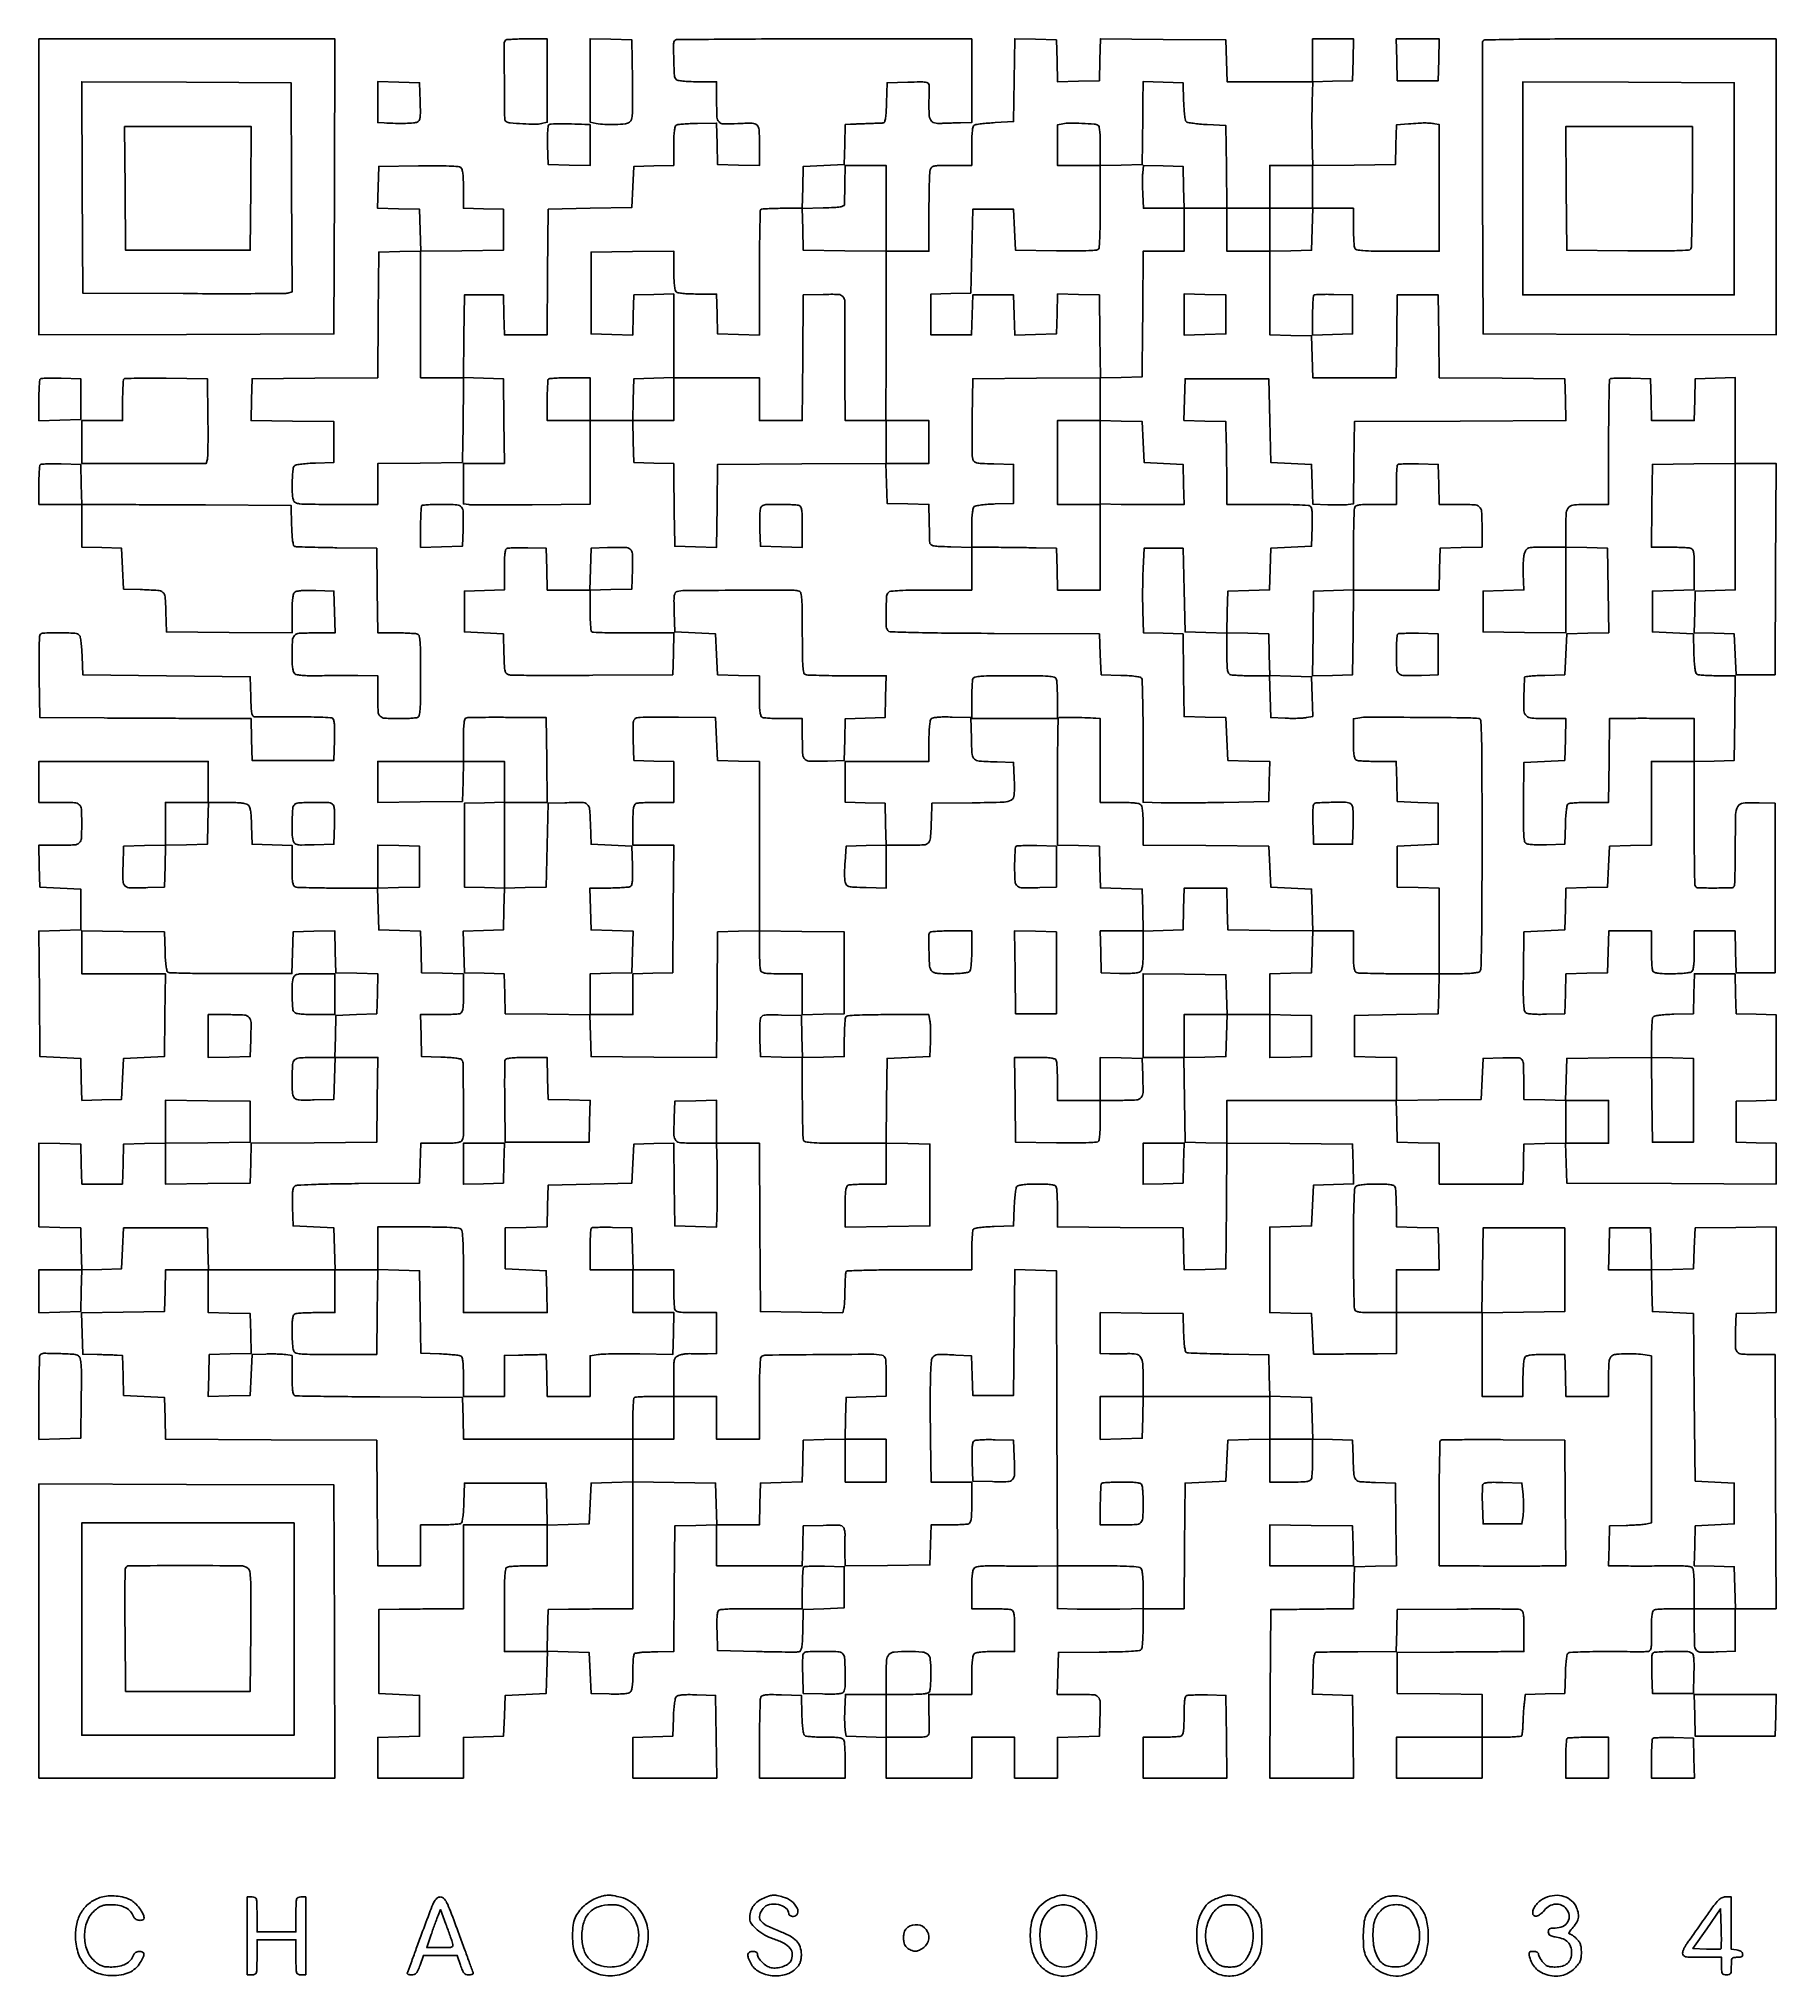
# Model space of a CAD drawing. Extents: x 179 to 1071, y 112 to 1107.
import ezdxf

# ---------------------------------------------------------------- set-up
doc = ezdxf.new("R2010")
doc.units = 0

msp = doc.modelspace()

# ---------------------------------------------------------------- linework, layer by layer
for points in [[(179, 1030.993714), (179, 954.987428), (254.75, 955.243714), (330.5, 955.5), (330.756286, 1031.25), (331.012572, 1107), (255.006286, 1107), (179, 1107)], [(876.216168, 1096.25), (876.5, 1085.5), (887, 1085.5), (897.5, 1085.5), (897.783832, 1096.25), (898.067663, 1107), (887, 1107), (875.932337, 1107)], [(223.235953, 1030.25), (223.5, 998.5), (255.5, 998.5), (287.5, 998.5), (287.764047, 1030.25), (288.028094, 1062), (255.5, 1062), (222.971906, 1062)], [(788.5, 965.5), (788.5, 955.5), (777.75, 955.216168), (767, 954.932337), (767, 965.5), (767, 976.067663), (777.75, 975.783832), (788.5, 975.5)], [(702, 889.5), (702, 868), (712.978261, 868), (723.956522, 868), (723.956522, 889.5), (723.956522, 911), (712.978261, 911), (702, 911)], [(680.230013, 627.784034), (680.5, 606.5), (691, 606.5), (701.5, 606.5), (701.5, 627.5), (701.5, 648.5), (690.730013, 648.784034), (679.960027, 649.068069)], [(788.783832, 595.25), (788.5, 584.5), (777.75, 584.216168), (767, 583.932337), (767, 594.966168), (767, 606), (778.033832, 606), (789.067663, 606)], [(832.5, 595), (832.5, 584.5), (821.75, 584.216168), (811, 583.932337), (811, 595), (811, 606.067663), (821.75, 605.783832), (832.5, 605.5)], [(1028.5, 562), (1028.5, 540.5), (1018, 540.5), (1007.5, 540.5), (1007.230403, 562.284031), (1006.960806, 584.068061), (1017.730403, 583.784031), (1028.5, 583.5)], [(985, 551), (985, 540), (974, 540), (963, 540), (963, 551), (963, 562), (974, 562), (985, 562)], [(397, 529.465017), (397, 518.930034), (407.25, 519.215017), (417.5, 519.5), (417.784983, 529.75), (418.069966, 540), (407.534983, 540), (397, 540)], [(746, 529.465017), (746, 518.930034), (756.25, 519.215017), (766.5, 519.5), (766.784983, 529.75), (767.069966, 540), (756.534983, 540), (746, 540)], [(179, 289.506286), (179, 214), (255.006326, 214), (331.012652, 214), (330.756326, 289.25), (330.5, 364.5), (254.75, 364.756286), (179, 365.012572)], [(310, 290.5), (310, 236), (255.5, 236), (201, 236), (201, 290.5), (201, 345), (255.5, 345), (310, 345)], [(811, 333.519888), (811, 323), (832.534983, 323), (854.069966, 323), (853.784983, 333.25), (853.5, 343.5), (832.25, 343.769888), (811, 344.039775)], [(1029.216168, 246.25), (1029.5, 235.5), (1050, 235.5), (1070.5, 235.5), (1070.783832, 246.25), (1071.067663, 257), (1050, 257), (1028.932337, 257)]]:
    msp.add_lwpolyline(points, close=True)
for points in [[(505.666667, 1106.333333, 0.198875), (504.892492, 1104.464691, 0.006657), (505.000141, 1096.291387, 0.006951), (505.329065, 1088.151095, 0.184841), (506.2, 1086.2, 0.150969), (507.200304, 1085.671932, 0.019349), (509.630442, 1085.311224, 0.018472), (512.928253, 1085.074295, 0.008695), (517.2, 1085), (527, 1085), (527, 1074.616631, 0.011437), (527.180377, 1066.73228, 0.183493), (528.221517, 1064.32826, 0.201455), (530.555518, 1063.337162, 0.014178), (537.801517, 1063.513862, -0.013747), (545.311192, 1063.703452, -0.197834), (547.726937, 1062.702314, -0.186894), (548.809247, 1060.264125, -0.012062), (549, 1052.35776), (549, 1041.932337), (538.25, 1042.216168), (527.5, 1042.5), (527.217194, 1053.14887), (526.934388, 1063.797739), (517.217194, 1063.619926, 0.007226), (513.403892, 1063.495005, 0.009981), (509.987238, 1063.265199, 0.00694), (507.153616, 1062.978027, 0.111216), (506.25, 1062.662039, 0.200675), (505.668761, 1061.842314, 0.026068), (505.301233, 1059.682739, 0.021536), (505.068924, 1056.522623, 0.007579), (505, 1051.975966), (505, 1042.069966), (494.75, 1041.784983), (484.5, 1041.5), (484, 1031), (483.5, 1020.5), (462, 1020), (440.5, 1019.5), (440.236147, 987.25), (439.972294, 955), (429.02113, 955), (418.069966, 955), (417.784983, 965.25), (417.5, 975.5), (407.5, 975.5), (397.5, 975.5), (397.230112, 954.25), (396.960225, 933), (385.980112, 933), (375, 933), (375, 965.480112), (375, 997.960225), (396.25, 998.230112), (417.5, 998.5), (417.5, 1009), (417.5, 1019.5), (407.25, 1019.784983), (397, 1020.069966), (397, 1029.912538, 0.00747), (396.929538, 1034.628596, 0.023727), (396.685956, 1037.772445, 0.033554), (396.278198, 1039.871696, 0.156033), (395.62212, 1040.89865, 0.155745), (394.27761, 1041.441468, 0.008655), (389.705807, 1041.70418, 0.010005), (383.276081, 1041.833319, 0.003345), (373.87212, 1041.771094), (353.5, 1041.5), (353.216515, 1030.784171), (352.93303, 1020.068343), (363.716515, 1019.784171), (374.5, 1019.5), (374.783485, 1008.784171), (375.06697, 998.068343), (364.283485, 997.784171), (353.5, 997.5), (353.236165, 965.263835), (352.97233, 933.02767), (320.736165, 932.763835), (288.5, 932.5), (288.216371, 921.769986), (287.932742, 911.039971), (309.216371, 910.769986), (330.5, 910.5), (330.5, 900), (330.5, 889.5), (321.054124, 889.209882, 0.009679), (317.346001, 889.024093, 0.013265), (314.020329, 888.704018, 0.009997), (311.288784, 888.312199, 0.133347), (310.373712, 887.89519, 0.20101), (309.51104, 886.243559, 0.010957), (309.13582, 880.266421, 0.01745), (309.100481, 874.259667, 0.054104), (309.653743, 870.25, 0.213201), (310.687475, 868.932612, 0.0961), (312.835432, 868.282876, 0.024195), (317.383932, 868.038171, 0.001342), (331.608408, 868), (353, 868), (353, 878.480498), (353, 888.960995), (374.75, 889.230498), (396.5, 889.5), (396.704554, 900.5, 0.001115), (396.786258, 905.492704, 0.000664), (396.86237, 911.436839, 0.000665), (396.922472, 917.360562, 0.001151), (396.954554, 922.284983), (397, 933.069966), (407.25, 932.784983), (417.5, 932.5), (417.769502, 910.75), (418.039005, 889), (407.519502, 889), (397, 889), (397, 878.613499), (397, 868.226999), (399.75, 867.863499, 0.031353), (401.742598, 867.726324, 0.000863), (410.43125, 867.688766, 0.001777), (420.651346, 867.698543, 0.001218), (432.25, 867.779107), (462, 868.058214), (462, 889.529107), (462, 911), (472.966168, 911), (483.932337, 911), (484.216168, 900.25), (484.5, 889.5), (494.75, 889.215017), (505, 888.930034), (505.074274, 878.215017, 0.00076), (505.115376, 873.352057, 0.000453), (505.178349, 867.563161, 0.000453), (505.251555, 861.794695, 0.000784), (505.324274, 857), (505.5, 846.5), (516.230014, 846.216371), (526.960029, 845.932742), (527.230014, 867.216371), (527.5, 888.5), (570.7149, 888.760596), (613.9298, 889.021193), (614.2149, 878.760596), (614.5, 868.5), (625.25, 868.216168), (636, 867.932337), (636.14806, 859.216168, 0.000714), (636.212215, 855.732266, 0.000871), (636.282572, 852.472874, 0.000728), (636.350513, 849.731756, 0.006172), (636.39806, 848.5, 0.193832), (636.908125, 847.39901, 0.13751), (638.128593, 846.762483, 0.041509), (640.724341, 846.437746, 0.003773), (647.25, 846.216168), (658, 845.932337), (658, 834.966168), (658, 824), (637.2, 824, 0.003169), (627.406919, 823.937931, 0.010454), (620.954487, 823.721154, 0.00933), (616.461896, 823.391927, 0.175156), (615.2, 822.8, 0.184668), (614.299033, 820.783443, 0.008864), (614.01964, 813.281953, 0.010432), (614.029752, 805.864973, 0.136741), (614.818901, 803.258784, 0.24703), (616.02434, 802.567608, 0.002214), (626.802307, 802.224468, 0.004662), (642.386407, 801.942782, 0.000988), (669.553588, 801.758784), (723.5, 801.5), (724, 791), (724.5, 780.5), (734.464966, 780.211195, -0.00836), (738.800174, 780.012968, -0.019108), (742.055937, 779.684251, -0.01918), (744.411, 779.262532, -0.199883), (745.199653, 778.711195, -0.135316), (745.512146, 777.690587, -0.000979), (745.747767, 768.687124, -0.003625), (745.923247, 758.339158, -0.002304), (745.984687, 746.287526), (746, 715.075052), (755.25, 714.787526, 0.007565), (760.270458, 714.707469, 0.001851), (768.539062, 714.731336, 0.001896), (778.016016, 714.829709, 0.001891), (787.5, 715), (810.5, 715.5), (810.784606, 725.715817), (811.069211, 735.931635), (800.284606, 736.215817), (789.5, 736.5), (789, 747.5), (788.5, 758.5), (777.76979, 758.783631), (767.03958, 759.067262), (766.76979, 780.283631), (766.5, 801.5), (756.335216, 801.784042), (746.170432, 802.068085), (745.835216, 813.284042, -0.005794), (745.742717, 818.340366, -0.003573), (745.745345, 824.289687, -0.003583), (745.832119, 830.170963, -0.006416), (746, 835), (746.5, 845.5), (756.5, 845.5), (766.5, 845.5), (767, 824), (767.5, 802.5), (778.25, 802.216168), (789, 801.932337), (789, 791.573157, 0.005377), (789.059651, 786.026092, 0.030446), (789.302822, 783.080966, 0.063217), (789.767927, 781.397282, 0.20495), (790.581787, 780.606989, 0.07196), (791.63733, 780.367915, 0.005942), (794.455587, 780.178303, 0.007852), (797.838356, 780.044307, 0.005972), (801.547956, 780), (810.932337, 780), (811.216168, 769.25), (811.5, 758.5), (819, 758.19351, 0.008752), (822.112296, 758.120861, 0.008452), (825.261671, 758.155727, 0.008401), (828.032742, 758.279887, 0.030395), (829.784412, 758.495278), (833.068823, 759.103537), (832.784412, 769.301769), (832.5, 779.5), (821.783492, 779.783492), (811.066984, 780.066984), (810.783492, 790.783492), (810.5, 801.5), (799.716515, 801.784171), (788.93303, 802.068343), (789.216515, 812.784171), (789.5, 823.5), (800.216508, 823.783492), (810.933016, 824.066984), (811.216508, 834.783492), (811.5, 845.5), (822, 846), (832.5, 846.5), (832.788231, 856.417355, 0.006827), (832.861823, 861.195195, 0.023663), (832.721018, 864.282937, 0.033714), (832.395734, 866.294865, 0.19692), (831.788231, 867.152042, 0.130355), (830.746653, 867.481245, 0.002279), (824.783105, 867.733781, 0.005584), (817.795482, 867.919661, 0.003672), (809.75, 867.984687), (789, 868), (788.953106, 878.75, 0.001159), (788.920534, 883.626468, 0.000692), (788.860325, 889.426563, 0.000693), (788.784366, 895.202902, 0.001202), (788.703106, 900), (788.5, 910.5), (777.716515, 910.784171), (766.93303, 911.068343), (767.216515, 921.784171), (767.5, 932.5), (789, 932.5), (810.5, 932.5), (811, 911), (811.5, 889.5), (822, 889), (832.5, 888.5), (832.784124, 878.327811), (833.068248, 868.155621), (840.784124, 867.827811, 0.00554), (843.938378, 867.728799, 0.00586), (847.035527, 867.702229, 0.005615), (849.703397, 867.740572, 0.026435), (851.230434, 867.860628), (853.960869, 868.221255), (854.230434, 889.360628), (854.5, 910.5), (908.783744, 910.758629), (963.067488, 911.017258), (962.783744, 921.758629), (962.5, 932.5), (930.269847, 932.763827), (898.039695, 933.027654), (897.769847, 954.263827), (897.5, 975.5), (887, 975.5), (876.5, 975.5), (876.230112, 954.25), (875.960225, 933), (854.513944, 933), (833.067663, 933), (832.783832, 943.75), (832.5, 954.5), (821.75, 954.783832), (811, 955.067663), (811, 976.5), (811, 997.932337), (821.75, 998.216168), (832.5, 998.5), (832.783832, 1009.25), (833.067663, 1020), (843.533832, 1020), (854, 1020), (854, 1010.581787, 0.005951), (854.044305, 1006.859224, 0.007831), (854.178303, 1003.465525, 0.005915), (854.367894, 1000.638111, 0.07203), (854.606989, 999.581787, 0.258697), (855.662537, 998.696146, 0.030015), (858.835307, 998.275578, 0.015901), (864.485827, 998.049566, 0.002045), (876.606989, 998), (898, 998), (898, 1030.480948), (898, 1062.961896), (895.75, 1063.392667, 0.027488), (893.331009, 1063.719265, 0.020402), (890.635667, 1063.822928, 0.01471), (887.186953, 1063.713306, 0.005279), (882.284145, 1063.360915), (876.068289, 1062.848125), (875.784145, 1052.674063), (875.5, 1042.5), (854.312743, 1042.230295), (833.125486, 1041.96059), (832.812743, 1053.230295, -0.004043), (832.713316, 1058.287452, -0.002553), (832.675141, 1064.190294, -0.002563), (832.696978, 1069.993063, -0.004714), (832.783481, 1074.715387), (833.066961, 1084.930773), (843.283481, 1085.215387), (853.5, 1085.5), (853.783832, 1096.25), (854.067663, 1107), (843.533832, 1107), (833, 1107), (833, 1096), (833, 1085), (811.033832, 1085), (789.067663, 1085), (788.783832, 1095.75), (788.5, 1106.5), (756.283972, 1106.763808), (724.067944, 1107.027617), (723.783972, 1096.263808), (723.5, 1085.5), (712.784171, 1085.216515), (702.068343, 1084.93303), (701.784171, 1095.716515), (701.5, 1106.5), (690.769986, 1106.783629), (680.039971, 1107.067258), (679.769986, 1085.783629), (679.5, 1064.5), (670, 1063.988659, 0.007106), (666.269967, 1063.734678, 0.009744), (662.923437, 1063.393207, 0.006873), (660.150188, 1063.016758, 0.105218), (659.25, 1062.679642, 0.19845), (658.66909, 1061.850242, 0.025831), (658.301496, 1059.676631, 0.021404), (658.069039, 1056.501349, 0.007569), (658, 1051.940983), (658, 1042), (647.616631, 1042, 0.003789), (641.088289, 1041.950532, 0.046747), (638.618562, 1041.681309, 0.144985), (637.365943, 1041.013227, 0.133542), (636.630286, 1039.75, 0.056194), (636.38972, 1038.153588, 0.002319), (636.200423, 1032.359375, 0.004004), (636.062726, 1025.479974, 0.002828), (636.013655, 1017.75), (636, 998), (625, 998), (614, 998), (614, 1020), (614, 1042), (603.5, 1042), (593, 1042), (592.847686, 1032.75, -0.000729), (592.782222, 1029.097728, -0.000968), (592.711418, 1025.776562, -0.000683), (592.64285, 1022.99177, -0.009762), (592.597686, 1022, -0.281462), (592.04876, 1021.220862, -0.061526), (590.404519, 1020.738407, -0.028984), (587.402321, 1020.423344, -0.005066), (581.715822, 1020.215822), (570.931643, 1019.931643), (571.215822, 1030.715822), (571.5, 1041.5), (582, 1042), (592.5, 1042.5), (592.784983, 1052.75), (593.069966, 1063), (595.784983, 1063.156454, -0.003483), (597.246159, 1063.230446, -0.000891), (599.611839, 1063.329502, -0.000908), (602.312335, 1063.432846, -0.000921), (605, 1063.525854, 0.001285), (607.578054, 1063.616946, 0.001653), (609.947536, 1063.714611, 0.001261), (611.933159, 1063.808047, 0.014384), (612.715017, 1063.8694, 0.312884), (613.298959, 1064.374927, 0.026825), (613.707564, 1066.420621, 0.02204), (614.019285, 1069.545225, 0.006891), (614.215017, 1074.25), (614.5, 1084.5), (625.25, 1084.783832, -0.003746), (631.622359, 1084.904309, -0.037299), (634.286546, 1084.735838, -0.120907), (635.56115, 1084.229165, -0.231717), (636.073167, 1083.283832, -0.010626), (636.094495, 1082.203649, -0.001397), (636.084626, 1079.909985, -0.001622), (636.05649, 1077.189535, -0.001359), (636.00943, 1074.303353, 0.017526), (636.107686, 1068.172968, 0.118498), (636.96068, 1065.282602, 0.206307), (638.799186, 1063.910824, 0.070635), (642.181401, 1063.595085, -0.002999), (644.242916, 1063.681627, -0.001392), (646.920474, 1063.770485, -0.001379), (649.733018, 1063.848223, -0.001922), (652.25, 1063.901165), (658, 1064), (658, 1085.5), (658, 1107), (582.166667, 1107, 0.000823), (553.042819, 1106.952041, 0.001355), (528.413542, 1106.804167, 0.000105), (506.318887, 1106.606988, 0.19654)], [(418.666667, 1106.333333, 0.199545), (417.921583, 1104.52833, 0.001079), (418.009951, 1085.283649, 0.000911), (418.176075, 1065.900822, 0.257162), (418.948791, 1064.531649, 0.118055), (420.973434, 1063.863956, 0.007059), (427.431858, 1063.414944, 0.00998), (433.786764, 1063.190308, 0.057959), (437.118222, 1063.525966), (440, 1064.158911), (440, 1085.579455), (440, 1107), (429.666667, 1107, 0.006022), (425.658388, 1106.951724, 0.009111), (422.172917, 1106.804167, 0.004516), (419.245497, 1106.600197, 0.178563)], [(462, 1085.658832), (462, 1064.25), (465.125, 1063.625, 0.037488), (469.57878, 1063.076869, 0.020993), (475.038563, 1063.046645, 0.016944), (480.132762, 1063.405507, 0.132558), (482.330365, 1064.252301, 0.179932), (483.280943, 1065.692576, 0.040311), (483.718443, 1068.65261, 0.017809), (483.881486, 1073.988193, 0.002045), (483.771494, 1086.002301), (483.5, 1106.5), (472.75, 1106.783832), (462, 1107.067663)], [(920.460009, 1105.75, 0.090591), (920.266358, 1104.709509, 0.000109), (920.198937, 1082.982812, 0.000984), (920.176611, 1058.652573, 0.000605), (920.241394, 1030), (920.5, 955.5), (995.75, 955.243674), (1071, 954.987348), (1071, 1030.993674), (1071, 1107), (995.968615, 1107, 0.000668), (957.448289, 1106.948566, 0.003471), (936.19131, 1106.744245, 0.001205), (921.475143, 1106.465155, 0.305157)], [(308.758677, 1030.77123), (309.017354, 977.04246), (306.758677, 976.494347, -0.057902), (304.987826, 976.276519, -0.000418), (290.035361, 976.188577, -0.001589), (272.903102, 976.156579, -0.001017), (253, 976.223117), (201.5, 976.5), (201.241383, 1030.758691), (200.982767, 1085.017383), (254.741383, 1084.758691), (308.5, 1084.5)], [(353, 1074.533832), (353, 1064), (356.25, 1063.824751, 0.008159), (362.153562, 1063.602956, 0.012343), (367.295173, 1063.620705, 0.011369), (371.418471, 1063.830653, 0.087617), (373.285558, 1064.304214, 0.16087), (374.221612, 1065.162686, 0.092185), (374.716919, 1066.629044, 0.03775), (374.892164, 1069.26308, 0.005103), (374.785558, 1074.804214), (374.5, 1084.5), (363.75, 1084.783832), (353, 1085.067663)], [(766.790711, 1075.009289, 0.009532), (766.97516, 1071.300034, 0.0135), (767.291143, 1068.009996, 0.009558), (767.67656, 1065.311427, 0.156796), (768.086077, 1064.509289, 0.154087), (768.889375, 1064.08911, 0.009038), (771.64635, 1063.649604, 0.012983), (775.004466, 1063.264955, 0.009152), (778.795366, 1063), (788.5, 1062.5), (788.769888, 1041.25), (789.039775, 1020), (800.019888, 1020), (811, 1020), (811, 1031), (811, 1042), (822, 1042), (833, 1042), (833, 1031), (833, 1020), (822, 1020), (811, 1020), (811, 1009), (811, 998), (800, 998), (789, 998), (789, 1009), (789, 1020), (778, 1020), (767, 1020), (767, 1009), (767, 998), (756.5, 998), (746, 998), (745.976291, 991.75, -0.000879), (745.955141, 987.940364, -0.000111), (745.893073, 979.698437, -0.00013), (745.814673, 969.913012, -0.000108), (745.726291, 959.5), (745.5, 933.5), (734.75, 933.216168), (724, 932.932337), (724, 922), (724, 911.067663), (734.75, 910.783832), (745.5, 910.5), (746, 900), (746.5, 889.5), (756.5, 889), (766.5, 888.5), (766.784983, 878.25), (767.069966, 868), (756.284983, 867.887922, -0.002324), (751.377739, 867.859736, -0.001367), (745.510276, 867.869352, -0.001367), (739.646144, 867.911032, -0.002335), (734.75, 867.982094), (724, 868.188345), (724, 846.094173), (724, 824), (713.033832, 824), (702.067663, 824), (701.783832, 834.75), (701.5, 845.5), (691, 845.703106, 0.001261), (686.168766, 845.784374, 0.000701), (680.279688, 845.860325, 0.000699), (674.319391, 845.920497, 0.001132), (669.25, 845.953106), (658, 846), (658, 855.877555, -0.00775), (658.07111, 860.465038, -0.021862), (658.310401, 863.661716, -0.027915), (658.69658, 865.855494, -0.163434), (659.304124, 866.837437, -0.131421), (660.259099, 867.277004, -0.010763), (662.999888, 867.687053, -0.013854), (666.34104, 868.019842, -0.010217), (670.054124, 868.209882), (679.5, 868.5), (679.5, 878.5), (679.5, 888.5), (669.2603, 888.784869, -0.004124), (662.944999, 889.012707, -0.045906), (660.449919, 889.354294, -0.136997), (659.185819, 890.045047, -0.140303), (658.476589, 891.284869, -0.055026), (658.269945, 892.854707, -0.002238), (658.175721, 898.57743, -0.003889), (658.147147, 905.368311, -0.002744), (658.216289, 913), (658.5, 932.5), (691.269848, 932.76369), (724.039696, 933.02738), (723.769848, 954.26369), (723.5, 975.5), (712.785353, 975.783473), (702.070705, 976.066946), (701.785353, 965.783473), (701.5, 955.5), (690.785353, 955.216527), (680.070705, 954.933054), (679.785353, 965.216527), (679.5, 975.5), (669, 975.5), (658.5, 975.5), (658.215017, 965.25), (657.930034, 955), (647.465017, 955), (637, 955), (637, 965.465017), (637, 975.930034), (647.25, 976.215017), (657.5, 976.5), (658, 998), (658.5, 1019.5), (669, 1019.5), (679.5, 1019.5), (680, 1009), (680.5, 998.5), (701.428109, 998.22917, 0.002701), (711.928451, 998.150006, 0.012029), (718.091209, 998.285113, 0.012869), (722.095412, 998.572759, 0.230932), (723.162796, 999.22917, 0.130565), (723.487757, 1000.258235, 0.002226), (723.73694, 1006.222006, 0.005518), (723.920445, 1013.205733, 0.003624), (723.984687, 1021.25), (724, 1042), (713, 1042), (702, 1042), (702, 1052.420545), (702, 1062.841089), (704.75, 1063.379101, -0.0484), (708.366912, 1063.72913, -0.010779), (714.582325, 1063.59357, -0.007158), (720.881543, 1063.22983, -0.12098), (722.848222, 1062.593804, -0.212058), (723.362305, 1061.841237, -0.018505), (723.703292, 1059.495743, -0.018792), (723.930039, 1056.251703, -0.008051), (724, 1051.907151), (724, 1041.932337), (734.75, 1042.216168), (745.5, 1042.5), (745.652492, 1053.5, 0.000327), (745.717977, 1058.458016, 0.000202), (745.788832, 1064.289964, 0.000202), (745.854198, 1070.054028, 0.000364), (745.902492, 1074.784983), (746, 1085.069966), (756.25, 1084.784983), (766.5, 1084.5)], [(1049.5, 1030), (1049.5, 975.5), (995.211905, 975.5), (940.92381, 975.5), (940.942857, 1025.75, -0.000032), (940.951538, 1045.331386, -0.000047), (940.961905, 1062.563467, -0.000022), (940.972765, 1077.239555, -0.00086), (940.980952, 1080.508612), (941, 1085.017225), (995.25, 1084.758612), (1049.5, 1084.5)], [(440.898682, 1062.937382, 0.231978), (440.50826, 1062.316485, 0.010059), (440.283092, 1059.683773, 0.014856), (440.16569, 1056.377478, 0.00871), (440.211769, 1052.417355), (440.5, 1042.5), (451.25, 1042.216168), (462, 1041.932337), (462, 1052.466168), (462, 1063), (459.25, 1063.115552, 0.004763), (452.40697, 1063.337809, 0.008163), (446.696634, 1063.375592, 0.004839), (442.060306, 1063.285696, 0.131884)], [(963.235953, 1030.25), (963.5, 998.5), (994.93202, 998.235498, 0.001697), (1010.901959, 998.155315, 0.00816), (1019.995146, 998.288929, 0.006635), (1026.009704, 998.555446, 0.241447), (1027.166708, 999.235498, 0.134731), (1027.492293, 1000.296498, 0.001088), (1027.738089, 1009.161365, 0.003824), (1027.920853, 1019.372002, 0.002438), (1027.984687, 1031.25), (1028, 1062), (995.485953, 1062), (962.971906, 1062)], [(745.81241, 1038.284294, 0.01579), (745.713757, 1036.343644, 0.00518), (745.688415, 1033.481949, 0.005154), (745.725965, 1030.303233, 0.005807), (745.829004, 1027.25), (746.158008, 1020), (756.612836, 1020), (767.067663, 1020), (766.783832, 1030.75), (766.5, 1041.5), (756.31241, 1041.784294), (746.12482, 1042.068588)], [(571.216168, 1009.25), (571.5, 998.5), (592.75, 998.230112), (614, 997.960225), (614.066018, 987.730112, -0.001578), (614.085468, 981.8301, -0.000277), (614.080865, 970.737908, -0.000301), (614.060426, 957.730014, -0.00027), (614.023853, 944.25), (613.915669, 911), (624.957835, 911), (636, 911), (636, 900), (636, 889), (625, 889), (614, 889), (614, 900), (614, 911), (603.5, 911), (593, 911), (592.872412, 931.75, -0.00075), (592.83208, 940.427591, -0.000692), (592.816369, 949.34187, -0.000691), (592.824339, 957.284404, -0.002303), (592.860795, 962.498921, 0.007859), (592.821271, 972.092932, 0.171688), (591.84661, 974.683146, 0.214746), (589.528079, 975.796761, 0.013159), (581.671783, 975.78412), (571.5, 975.5), (571.236147, 943.25), (570.972294, 911), (559.986147, 911), (549, 911), (549, 922), (549, 933), (527, 933), (505, 933), (505, 922), (505, 911), (494.466168, 911), (483.932337, 911), (484.216168, 921.75), (484.5, 932.5), (494.75, 932.784983), (505, 933.069966), (505, 954.569966), (505, 976.069966), (494.75, 975.784983), (484.5, 975.5), (484.214647, 965.216527), (483.929295, 954.933054), (473.214647, 955.216527), (462.5, 955.5), (462.5, 976.5), (462.5, 997.5), (483.75, 997.769888), (505, 998.039775), (505, 988.219888, 0.00867), (505.07425, 983.938257, 0.018449), (505.3111, 980.634709, 0.019325), (505.671728, 978.201042, 0.151043), (506.2, 977.2, 0.150838), (507.199003, 976.672291, 0.019392), (509.622935, 976.311444, 0.018513), (512.910654, 976.074375, 0.00874), (517.165017, 976), (526.930034, 976), (527.215017, 965.75), (527.5, 955.5), (538.25, 955.216168), (549, 954.932337), (549, 986.799502, -0.001958), (549.048032, 999.064585, -0.003164), (549.195833, 1009.50152, -0.000569), (549.394745, 1018.697427, -0.193002), (549.666667, 1019.333333, -0.178489), (550.245234, 1019.600177, -0.004541), (553.162979, 1019.804167, -0.009138), (556.637527, 1019.951722, -0.006042), (560.632835, 1020), (570.932337, 1020)], [(833.700461, 975.367127, 0.176293), (833.420705, 974.767292, 0.005304), (833.20576, 971.973609, 0.009923), (833.050759, 968.630702, 0.006622), (833, 964.79835), (833, 954.930034), (843.25, 955.215017), (853.5, 955.5), (853.5, 965.5), (853.5, 975.5), (843.950461, 975.783794, 0.007041), (840.240283, 975.841782, 0.010544), (837.000338, 975.778463, 0.005798), (834.297812, 975.637197, 0.182377)], [(179.699448, 932.366114, 0.177529), (179.419756, 931.762646, 0.004871), (179.205463, 928.826775, 0.009484), (179.050667, 925.323038, 0.006296), (179, 921.299502), (179, 910.932337), (189.75, 911.216168), (200.5, 911.5), (200.5, 922), (200.5, 932.5), (190.449448, 932.782781, 0.006672), (186.547259, 932.840477, 0.010046), (183.145783, 932.777033, 0.005301), (180.300668, 932.636532, 0.183378)], [(222.686013, 932.35268, 0.177907), (222.411589, 931.759435, 0.00474), (222.201516, 928.832766, 0.009348), (222.049688, 925.342961, 0.006196), (222, 921.333333), (222, 911), (211.5, 911), (201, 911), (201, 900), (201, 889), (232.980948, 889), (264.961896, 889), (265.514659, 891.25, 0.054895), (265.724598, 892.840683, 0.002293), (265.821708, 898.567187, 0.003942), (265.85221, 905.365834, 0.002788), (265.783711, 913), (265.5, 932.5), (244.436013, 932.769346, 0.003085), (236.311969, 932.823103, 0.004901), (229.358056, 932.758056, 0.001338), (223.324385, 932.626314, 0.192551)], [(462, 922), (462, 911), (451, 911), (440, 911), (440, 921.333333, -0.006022), (440.048276, 925.341612, -0.009111), (440.195833, 928.827083, -0.004516), (440.399803, 931.754503, -0.178563), (440.666667, 932.333333, -0.178563), (441.245497, 932.600197, -0.004516), (444.172917, 932.804167, -0.009111), (447.658388, 932.951724, -0.006022), (451.666667, 933), (462, 933)], [(985.699448, 932.366114, 0.192683), (985.414306, 931.700427, 0.000626), (985.205463, 922.521088, 0.003318), (985.0504, 912.087695, 0.002056), (985, 899.833333), (985, 868), (975.934259, 868, 0.014506), (967.536065, 867.756305, 0.174589), (964.606725, 866.50496, 0.189883), (963.274608, 863.719525, 0.0177), (963, 855.964816), (963, 846), (952.975249, 846, 0.003756), (946.348487, 845.950225, 0.057115), (944.075334, 845.655052, 0.161526), (942.837654, 844.873005, 0.080156), (941.893191, 843.25, 0.061923), (941.503537, 841.680618, 0.013414), (941.24401, 838.89351, 0.013795), (941.118494, 835.629339, 0.012807), (941.167942, 832.281098), (941.5, 824.062197), (931, 823.781098), (920.5, 823.5), (920.5, 813), (920.5, 802.5), (941.75, 802.230112), (963, 801.960225), (963, 824.013944), (963, 846.067663), (973.75, 845.783832), (984.5, 845.5), (984.769408, 823.784029), (985.038815, 802.068057), (974.269408, 801.784029), (963.5, 801.5), (963, 791), (962.5, 780.5), (952.25, 780.215017, 0.0065), (948.311788, 780.054263, 0.010589), (944.976216, 779.803711, 0.004495), (942.191669, 779.509857, 0.334954), (941.881799, 779.215017, 0.030227), (941.826784, 778.684835, 0.000608), (941.714145, 775.98821, 0.001438), (941.595421, 772.836695, 0.000966), (941.477049, 769.234208, 0.019173), (941.530659, 762.01562, 0.200773), (942.769809, 759.397416, 0.171511), (945.607595, 758.221775, 0.013261), (953.96809, 758), (963.067663, 758), (962.783832, 747.25), (962.5, 736.5), (952, 736), (941.5, 735.5), (941.289634, 715.339551, 0.002726), (941.23774, 704.92337, 0.013366), (941.397804, 699.040459, 0.017761), (941.729248, 695.345052, 0.190532), (942.438919, 694.050693, 0.135777), (943.492886, 693.576451, 0.018674), (945.906907, 693.29621, 0.018057), (949.116092, 693.160973, 0.009222), (953.149285, 693.211141), (962.5, 693.5), (962.788805, 703.464966, -0.00836), (962.987032, 707.800174, -0.019108), (963.315749, 711.055937, -0.01918), (963.737468, 713.411, -0.199883), (964.288805, 714.199653, -0.117173), (965.171767, 714.50489, -0.006982), (968.002545, 714.747767, -0.010189), (971.41485, 714.922788, -0.007324), (975.230498, 714.984687), (984.960995, 715), (985.230498, 736.541184), (985.5, 758.082369), (996.5, 758.12936, -0.000965), (1001.49028, 758.141045, -0.000576), (1007.426562, 758.136646, -0.000577), (1013.339099, 758.11863, -0.001), (1018.25, 758.088176), (1029, 758), (1029, 747), (1029, 736), (1018, 736), (1007, 736), (1007, 714.533832), (1007, 693.067663), (996.25, 692.783832), (985.5, 692.5), (985, 682), (984.5, 671.5), (973.783492, 671.216508), (963.066984, 670.933016), (962.783492, 660.216508), (962.5, 649.5), (952, 649), (941.5, 648.5), (941.2495, 628.37286, 0.002632), (941.173435, 617.77948, 0.013963), (941.324222, 611.983236, 0.020187), (941.661936, 608.412608, 0.188021), (942.398785, 607.084001, 0.132933), (943.486045, 606.587453, 0.020773), (945.849129, 606.296389, 0.018935), (949.041408, 606.15856, 0.009041), (953.149285, 606.211141), (962.5, 606.5), (962.784613, 616.716519), (963.069227, 626.933039), (973.784613, 627.216519), (984.5, 627.5), (984.783832, 638.25), (985.067663, 649), (996.033832, 649), (1007, 649), (1007, 639.581787, 0.005951), (1007.044305, 635.859224, 0.007831), (1007.178303, 632.465525, 0.005915), (1007.367894, 629.638111, 0.07203), (1007.606989, 628.581787, 0.195123), (1008.357006, 627.779618, 0.068495), (1009.894083, 627.309523, 0.033615), (1012.550838, 627.062206, 0.006405), (1017.406989, 627, 0.009539), (1021.37742, 627.075751, 0.019202), (1024.500056, 627.315267, 0.020076), (1026.822996, 627.678473, 0.148618), (1027.8, 628.2, 0.150969), (1028.328068, 629.200304, 0.019349), (1028.688776, 631.630442, 0.018472), (1028.925705, 634.928253, 0.008695), (1029, 639.2), (1029, 649), (1039.466168, 649), (1049.932337, 649), (1050.216168, 638.25), (1050.5, 627.5), (1060.5, 627.5), (1070.5, 627.5), (1070.5, 671), (1070.5, 714.5), (1062.259538, 714.790288, 0.026313), (1054.133781, 714.648876, 0.25307), (1051.313163, 712.857824, 0.123153), (1050.196776, 708.731782, 0.004835), (1050.046521, 692.921211, -0.002724), (1050.005599, 685.1751, -0.004235), (1049.877338, 678.496392, -0.001353), (1049.702008, 672.72652, -0.130862), (1049.465907, 671.944837, -0.253673), (1048.048308, 671.132502, -0.005125), (1039.517384, 671.019517, -0.005108), (1030.984073, 671.081146, -0.255284), (1029.570909, 671.885267, -0.135808), (1029.207819, 673.131003, -0.00046), (1029.004745, 689.088568, -0.002583), (1028.888857, 706.541809, -0.00195), (1028.935375, 725.715017), (1029, 735.930034), (1039.25, 736.215017), (1049.5, 736.5), (1049.769502, 758.25), (1050.039005, 780), (1040.769502, 780.015313, -0.007682), (1037.13054, 780.077239, -0.010596), (1033.867128, 780.252233, -0.007481), (1031.16344, 780.495474, -0.115873), (1030.288805, 780.800347, -0.199883), (1029.737468, 781.589, -0.01918), (1029.315749, 783.944063, -0.019108), (1028.987032, 787.199826, -0.00836), (1028.788805, 791.535034), (1028.5, 801.5), (1018, 802), (1007.5, 802.5), (1007.5, 813), (1007.5, 823.5), (1018.25, 823.783832), (1029, 824.067663), (1029, 834.426843, 0.005377), (1028.940349, 839.973908, 0.030446), (1028.697178, 842.919034, 0.063217), (1028.232073, 844.602718, 0.20495), (1027.418213, 845.393011, 0.072071), (1026.361431, 845.632119, 0.005899), (1023.528633, 845.821697, 0.007818), (1020.128509, 845.955696, 0.005938), (1016.398325, 846), (1006.960225, 846), (1007.230112, 867.25), (1007.5, 888.5), (1028.75, 888.769888), (1050, 889.039775), (1050, 856.554871), (1050, 824.069966), (1039.75, 823.784983), (1029.5, 823.5), (1029.216527, 812.785353), (1028.933054, 802.070705), (1039.216527, 801.785353), (1049.5, 801.5), (1050, 791), (1050.5, 780.5), (1060.5, 780.5), (1070.5, 780.5), (1070.758612, 834.75), (1071.017225, 889), (1060.508612, 889), (1050, 889), (1050, 911.034983), (1050, 933.069966), (1039.75, 932.784983), (1029.5, 932.5), (1029.216168, 921.75), (1028.932337, 911), (1018, 911), (1007.067663, 911), (1006.783832, 921.75), (1006.5, 932.5), (996.449448, 932.782781, 0.006672), (992.547259, 932.840477, 0.010046), (989.145783, 932.777033, 0.005301), (986.300668, 932.636532, 0.183378)], [(179.699448, 888.366114, 0.176241), (179.420111, 887.767337, 0.005323), (179.205463, 884.983588, 0.009942), (179.050687, 881.652202, 0.006636), (179, 877.833333), (179, 868), (190, 868), (201, 868), (201, 857.034983), (201, 846.069966), (211.25, 845.784983), (221.5, 845.5), (222, 835), (222.5, 824.5), (231, 824.24922, -0.008001), (240.14566, 823.832838, -0.165236), (242.65727, 822.803333, -0.196929), (243.809521, 820.50884, -0.012174), (244.215131, 812.7397), (244.5, 802.5), (276.75, 802.236147), (309, 801.972294), (309, 811.863702, -0.00733), (309.070127, 816.647007, -0.024158), (309.314717, 819.791596, -0.0351), (309.728606, 821.875048, -0.154154), (310.399285, 822.916414, -0.132968), (311.486141, 823.412685, -0.020746), (313.849829, 823.703614, -0.018924), (317.042317, 823.84141, -0.009044), (321.149285, 823.788859), (330.5, 823.5), (330.783832, 812.75), (331.067663, 802), (320.650463, 802, 0.012441), (312.725895, 801.802795, 0.191357), (310.287163, 800.690525, 0.181686), (309.21166, 798.183837, 0.011015), (309.013655, 789.872445, 0.010648), (309.084288, 786.251708, 0.030066), (309.339058, 783.735696, 0.043438), (309.774808, 782.013719, 0.136692), (310.44782, 781.043305, 0.131997), (311.60031, 780.514404, 0.020002), (314.137717, 780.188419, 0.017993), (317.613058, 780.008263, 0.008019), (322.19782, 780.009308, -0.001953), (326.884095, 780.06723, -0.001151), (332.484672, 780.101684, -0.001151), (338.080299, 780.110352, -0.001969), (342.75, 780.088447), (353, 780), (353, 769.606989, 0.010922), (353.173683, 761.656506, 0.180645), (354.191322, 759.25706, 0.192687), (356.507656, 758.190439, 0.012707), (364, 758, 0.007121), (367.116529, 758.04439, 0.008969), (369.999125, 758.178303, 0.007405), (372.402617, 758.368986, 0.068212), (373.418213, 758.606989, 0.25694), (374.300918, 759.652022, 0.031157), (374.723675, 762.739087, 0.016334), (374.950165, 768.241252, 0.002119), (375, 780, 0.002119), (374.950165, 791.758748, 0.016334), (374.723675, 797.260913, 0.031157), (374.300918, 800.347978, 0.25694), (373.418213, 801.393011, 0.07199), (372.362338, 801.632094, 0.005931), (369.540204, 801.821697, 0.007843), (366.152805, 801.955694, 0.005963), (362.437715, 802), (353.039005, 802), (352.769502, 823.75), (352.5, 845.5), (332, 845.742787, -0.002039), (324.055475, 845.869278, -0.003114), (317.16511, 846.050031, -0.00111), (311.230863, 846.255882, -0.08187), (310.28548, 846.447788, -0.250294), (309.714517, 847.10321, -0.021898), (309.301074, 849.345482, -0.020289), (308.981915, 852.592602, -0.00742), (308.78548, 857.205), (308.5, 867.5), (264.5, 867.688275, -0.000042), (246.940627, 867.764886, -0.000052), (230.571214, 867.839377, -0.000043), (216.81693, 867.904563, -0.000382), (210.784983, 867.938275), (201.069966, 868), (200.784983, 878.25), (200.5, 888.5), (190.449448, 888.782781, 0.006672), (186.547259, 888.840477, 0.010046), (183.145783, 888.777033, 0.005301), (180.300668, 888.636532, 0.183378)], [(876.699448, 888.366114, 0.176241), (876.420111, 887.767337, 0.005323), (876.205463, 884.983588, 0.009942), (876.050687, 881.652202, 0.006636), (876, 877.833333), (876, 868), (865.606989, 868, 0.005351), (860.039857, 867.940414, 0.030363), (857.086379, 867.69735, 0.063068), (855.398405, 867.23239, 0.205218), (854.606989, 866.418213, 0.083039), (854.363378, 865.220809, 0.001846), (854.178303, 859.313501, 0.004131), (854.043995, 852.37868, 0.002776), (854, 844.453196), (854, 824.069966), (843.75, 823.784983), (833.5, 823.5), (833.2304, 801.714801), (832.960799, 779.929601), (843.2304, 780.214801), (853.5, 780.5), (853.769502, 802.25), (854.039005, 824), (875.985671, 824), (897.932337, 824), (898.216168, 834.75), (898.5, 845.5), (909.25, 845.783832), (920, 846.067663), (920, 856.4172, 0.013469), (919.786985, 864.323565, 0.202147), (918.606494, 866.750056, 0.171842), (915.960226, 867.803109, 0.009201), (906.784983, 867.986345), (898.069966, 868), (897.784983, 878.25), (897.5, 888.5), (887.449448, 888.782781, 0.006672), (883.547259, 888.840477, 0.010046), (880.145783, 888.777033, 0.005301), (877.300668, 888.636532, 0.183378)], [(375.666667, 867.333333, 0.178637), (375.399783, 866.754242, 0.004491), (375.195833, 863.817145, 0.009085), (375.048275, 860.320751, 0.006002), (375, 856.299502), (375, 845.932337), (385.75, 846.216168), (396.5, 846.5), (396.795054, 855, 0.009626), (396.932798, 863.916466, 0.172284), (395.978172, 866.572651, 0.209042), (393.626, 867.774609, 0.015066), (386.147615, 868, 0.006339), (382.338339, 867.951706, 0.009542), (379.020445, 867.804167, 0.004928), (376.241287, 867.599873, 0.177367)], [(549.473998, 865.75, 0.047969), (549.270341, 864.400533, 0.007225), (549.16227, 861.664062, 0.008052), (549.13333, 858.419301, 0.006878), (549.204946, 855), (549.5, 846.5), (560.25, 846.216168), (571, 845.932337), (571, 856.359179, 0.005326), (570.940479, 861.946379, 0.03028), (570.697521, 864.908208, 0.062919), (570.232706, 866.600474, 0.205485), (569.418213, 867.393011, 0.070903), (568.374278, 867.631765, 0.006355), (565.686947, 867.821697, 0.008172), (562.460948, 867.955668, 0.00629), (558.937265, 868, 0.004807), (553.431231, 867.947068, 0.053602), (551.257079, 867.670945, 0.153448), (550.137457, 867.002928, 0.121258)], [(419.25, 845.355184, 0.242372), (418.655435, 844.648917, 0.027512), (418.292668, 842.52481, 0.021805), (418.06542, 839.308621, 0.006734), (418, 834.45165), (418, 824.069966), (407.75, 823.784983), (397.5, 823.5), (397.5, 813), (397.5, 802.5), (407.5, 802), (417.5, 801.5), (417.784869, 791.2603, 0.004116), (418.012688, 784.942746, 0.045954), (418.354102, 782.450085, 0.137483), (419.044936, 781.189168, 0.140609), (420.284869, 780.484257, 0.057333), (421.995109, 780.272803, 0.000613), (433.893055, 780.186551, 0.001934), (447.625808, 780.15694, 0.001255), (463.5, 780.223956), (504.5, 780.5), (504.783634, 791.230461), (505.067267, 801.960922), (484.480062, 801.954553, -0.002656), (476.520785, 801.994375, -0.004136), (469.662335, 802.121877, -0.001291), (463.731074, 802.296566, -0.131131), (462.946428, 802.533109, -0.229232), (462.569255, 803.126051, -0.007495), (462.278013, 806.003313, -0.012976), (462.068508, 809.494431, -0.008498), (462, 813.525185), (462, 823.932337), (472.75, 824.216168), (483.5, 824.5), (483.784677, 834.722245, 0.013848), (483.785832, 842.5543, 0.210395), (482.650621, 844.951391, 0.179386), (480.028591, 845.934656, 0.009619), (471, 845.795054), (462.5, 845.5), (462.216168, 834.75), (461.932337, 824), (451, 824), (440.067663, 824), (439.783832, 834.75), (439.5, 845.5), (430, 845.688517, 0.005334), (426.26986, 845.722736, 0.007376), (422.923437, 845.668364, 0.004885), (420.128197, 845.554344, 0.086451)], [(506.715899, 823.304107, 0.193052), (505.77378, 822.608802, 0.103735), (505.275078, 821.229179, 0.037615), (505.102994, 818.582896, 0.004417), (505.215899, 812.670109), (505.5, 802.5), (516, 802), (526.5, 801.5), (527, 791), (527.5, 780.5), (538.25, 780.216168), (549, 779.932337), (549, 769.573157, 0.005377), (549.059651, 764.026092, 0.030446), (549.302822, 761.080966, 0.063217), (549.767927, 759.397282, 0.20495), (550.581787, 758.606989, 0.07203), (551.638111, 758.367894, 0.005915), (554.465525, 758.178303, 0.007831), (557.859224, 758.044305, 0.005951), (561.581787, 758), (571, 758), (571, 747.519052, 0.01319), (571.211645, 739.49751, 0.203196), (572.397028, 737.066531, 0.179688), (575.034911, 736.071849, 0.009927), (584, 736.204946), (592.5, 736.5), (592.783481, 747.215387), (593.066961, 757.930773), (603.283481, 758.215387), (613.5, 758.5), (613.783832, 769.25), (614.067663, 780), (594.115619, 780, -0.002835), (586.355439, 780.044002, -0.00421), (579.559838, 780.178303, -0.001914), (573.776122, 780.36349, -0.082832), (572.581787, 780.606989, -0.25694), (571.699082, 781.652022, -0.031157), (571.276325, 784.739087, -0.016334), (571.049835, 790.241252, -0.002119), (571, 802, 0.002119), (570.950165, 813.758748, 0.016334), (570.723675, 819.260913, 0.031157), (570.300918, 822.347978, 0.25694), (569.418213, 823.393011, 0.091783), (566.743394, 823.88902, 0.000429), (538.400062, 823.873171, 0.000609), (510.532857, 823.799701, 0.062713)], [(179.447199, 800.723, 0.088003), (179.255956, 799.733152, 0.001312), (179.180843, 793.807175, 0.003516), (179.16003, 786.911562, 0.002311), (179.228584, 778.973), (179.5, 758.5), (212.5, 758.319788, 0.000119), (226.688206, 758.245674, 0.000094), (242.038499, 758.172013, 0.000095), (256.289456, 758.109, 0.000236), (266.716168, 758.069788), (287.932337, 758), (288.216168, 747.25), (288.5, 736.5), (309.5, 736.5), (330.5, 736.5), (330.78684, 746.918214, 0.006395), (330.861075, 751.955846, 0.022687), (330.720845, 755.183294, 0.032059), (330.397712, 757.280391, 0.19991), (329.78684, 758.151446, 0.129678), (328.76, 758.476596, 0.002789), (323.443634, 758.706234, 0.006221), (317.182754, 758.863717, 0.004134), (310, 758.895593, -0.000474), (302.787042, 758.874798, -0.000691), (296.430589, 758.871284, -0.000334), (291.023939, 758.879383, -0.012223), (289.784983, 758.912361, -0.238318), (288.873271, 759.433119, -0.098521), (288.321238, 760.785632, -0.036136), (287.999945, 763.47586, -0.004708), (287.784983, 769.25), (287.5, 779.5), (244.5, 780), (201.5, 780.5), (201.209882, 789.945876, 0.010217), (201.019842, 793.65896, 0.013854), (200.687053, 797.000112, 0.010763), (200.277004, 799.740901, 0.131421), (199.837437, 800.695876, 0.21008), (197.507889, 801.861486, 0.012117), (189.338031, 802.070385, 0.010531), (181.097702, 801.907775, 0.299392)], [(876.699448, 801.366114, 0.176192), (876.420124, 800.767512, 0.00534), (876.205463, 797.989184, 0.009959), (876.050687, 794.66395, 0.006649), (876, 790.852385, 0.015066), (876.225391, 783.374, 0.209042), (877.427349, 781.021828, 0.172284), (880.083534, 780.067202, 0.009626), (889, 780.204946), (897.5, 780.5), (897.5, 791), (897.5, 801.5), (887.449448, 801.782781, 0.006672), (883.547259, 801.840477, 0.010046), (880.145783, 801.777033, 0.005301), (877.300668, 801.636532, 0.183378)], [(658.606989, 778.418213, 0.071948), (658.367919, 777.362807, 0.005947), (658.178303, 774.546159, 0.007856), (658.044307, 771.165311, 0.005975), (658, 767.457988), (658, 758.079552), (680, 758.085101), (702, 758.09065), (702, 767.463538, 0.005979), (701.955692, 771.168734, 0.007859), (701.821697, 774.547789, 0.005952), (701.632077, 777.362936, 0.071936), (701.393011, 778.418213, 0.25694), (700.347978, 779.300918, 0.031157), (697.260913, 779.723675, 0.016334), (691.758748, 779.950165, 0.002119), (680, 780, 0.002119), (668.241252, 779.950165, 0.016334), (662.739087, 779.723675, 0.031157), (659.652022, 779.300918, 0.25694)], [(702.568904, 758.23557, 0.193995), (702.336467, 757.689113, 0.000408), (702.167115, 748.345804, 0.002678), (702.040972, 737.791319, 0.001649), (702, 725.367165), (702, 693.067663), (712.75, 692.783832), (723.5, 692.5), (723.783492, 681.783492), (724.066984, 671.066984), (734.783492, 670.783492), (745.5, 670.5), (745.783832, 659.75), (746.067663, 649), (735, 649), (723.932337, 649), (724.216168, 638.25), (724.5, 627.5), (733.850715, 627.211141, 0.009044), (737.957683, 627.15859, 0.018924), (741.150171, 627.296386, 0.020746), (743.513859, 627.587315, 0.132968), (744.600715, 628.083586, 0.153913), (745.27087, 629.123063, 0.035197), (745.684961, 631.199413, 0.024242), (745.929749, 634.330927, 0.007384), (746, 639.087462), (746, 648.930034), (756.25, 649.215017), (766.5, 649.5), (766.783832, 660.25), (767.067663, 671), (778, 671), (788.932337, 671), (789.216168, 660.25), (789.5, 649.5), (811.283633, 649.230404), (833.067266, 648.960808), (832.783633, 638.230404), (832.5, 627.5), (821.75, 627.216168), (811, 626.932337), (811, 616.466168), (811, 606), (800.034983, 606), (789.069966, 606), (788.784983, 616.25), (788.5, 626.5), (767.25, 626.769888), (746, 627.039775), (746, 605.519888), (746, 584), (756.480498, 584), (766.960995, 584), (767.230498, 562.25), (767.5, 540.5), (778.263808, 540.216028), (789.027617, 539.932056), (788.763808, 507.716028), (788.5, 475.5), (777.784171, 475.216515), (767.068343, 474.93303), (766.784171, 485.716515), (766.5, 496.5), (734.25, 496.763853), (702, 497.027706), (702, 506.432066, 0.005959), (701.955694, 510.149321, 0.007839), (701.821697, 513.538545, 0.005926), (701.632097, 516.362208, 0.072001), (701.393011, 517.418213, 0.195813), (700.640217, 518.221211, 0.068138), (699.093468, 518.690975, 0.033385), (696.417502, 518.937985, 0.006325), (691.515456, 519, 0.008505), (687.246787, 518.927386, 0.022826), (684.218642, 518.685644, 0.029015), (682.121827, 518.29689, 0.160543), (681.162563, 517.695876, 0.131421), (680.722996, 516.740901, 0.010763), (680.312947, 514.000112, 0.013854), (679.980158, 510.65896, 0.010217), (679.790118, 506.945876), (679.5, 497.5), (669.535034, 497.211195, 0.00836), (665.199826, 497.012968, 0.019108), (661.944063, 496.684251, 0.01918), (659.589, 496.262532, 0.199883), (658.800347, 495.711195, 0.117226), (658.495095, 494.827893, 0.006962), (658.252233, 491.991726, 0.010173), (658.077211, 488.573123, 0.007309), (658.015313, 484.75), (658, 475), (626.059017, 475, 0.002375), (612.881197, 474.937409, 0.005014), (602.661783, 474.737818, 0.001386), (594.260559, 474.466117, 0.250586), (593.523529, 474.03807, 0.114568), (593.287138, 473.33751, 0.006655), (593.096337, 471.070962, 0.00982), (592.956918, 468.3415, 0.007049), (592.904095, 465.28807, -0.006357), (592.853991, 462.139959, -0.00719), (592.724075, 459.121063, -0.006624), (592.542938, 456.561021, -0.038788), (592.326266, 455.230442), (591.773366, 452.960884), (570.636683, 453.230442), (549.5, 453.5), (549.239377, 496.75), (548.978755, 540), (537.989377, 540), (527, 540), (527, 551.033832), (527, 562.067663), (516.25, 561.783832), (505.5, 561.5), (505.204946, 553, 0.009898), (505.071389, 544.039138, 0.179012), (506.062349, 541.399726, 0.203743), (508.485998, 540.212849, 0.01335), (516.456668, 540), (526.875232, 540), (527.187616, 528.75, -0.004063), (527.286869, 523.695675, -0.00255), (527.324762, 517.783914, -0.002559), (527.302602, 511.963905, -0.004675), (527.215829, 507.216515), (526.931657, 496.93303), (516.215829, 497.216515), (505.5, 497.5), (505.230011, 518.784762), (504.960022, 540.069525), (494.730011, 539.784762), (484.5, 539.5), (484, 529.5), (483.5, 519.5), (462, 519), (440.5, 518.5), (440.216508, 507.783492), (439.933016, 497.066984), (429.216508, 496.783492), (418.5, 496.5), (418.5, 486), (418.5, 475.5), (429, 475), (439.5, 474.5), (439.783832, 463.75), (440.067663, 453), (418.533832, 453), (397, 453), (397, 473.8, 0.003169), (396.937931, 483.593081, 0.010454), (396.721154, 490.045513, 0.00933), (396.391927, 494.538104, 0.175156), (395.8, 495.8, 0.175156), (394.538104, 496.391927, 0.00933), (390.045513, 496.721154, 0.010454), (383.593081, 496.937931, 0.003169), (373.8, 497), (353, 497), (353, 486), (353, 475), (342.033832, 475), (331.067663, 475), (330.783832, 485.75), (330.5, 496.5), (320, 497), (309.5, 497.5), (309.215609, 507.099013, -0.007155), (309.143326, 511.820184, -0.025437), (309.294088, 514.841219, -0.038985), (309.650341, 516.814012, -0.156633), (310.300628, 517.834536, -0.160012), (311.727067, 518.396665, -0.003838), (318.935768, 518.760167, -0.006423), (328.743378, 519.053125, -0.002149), (343.085018, 519.235522), (374.5, 519.5), (374.784983, 529.75), (375.069966, 540), (385.427994, 540, 0.005378), (390.974376, 540.059653, 0.030449), (393.919218, 540.302828, 0.063222), (395.602756, 540.767938, 0.204941), (396.393011, 541.581787, 0.091395), (396.994457, 544.811315, 0.001635), (396.969186, 562.480041, 0.001141), (396.843095, 580.536674, 0.14012), (396.199653, 582.711195, 0.199883), (395.411, 583.262532, 0.01918), (393.055937, 583.684251, 0.019108), (389.800174, 584.012968, 0.00836), (385.464966, 584.211195), (375.5, 584.5), (375.216168, 595.25), (374.932337, 606), (384.384381, 606, 0.00593), (388.119908, 606.044304, 0.007809), (391.524537, 606.178303, 0.005887), (394.361111, 606.367872, 0.0721), (395.418213, 606.606989, 0.200876), (396.227252, 607.380394, 0.065453), (396.694499, 609.000914, 0.031733), (396.93933, 611.822523, 0.005777), (397, 617.073157), (397, 626.932337), (386.25, 627.216168), (375.5, 627.5), (375.216508, 638.216508), (374.933016, 648.933016), (364.216508, 649.216508), (353.5, 649.5), (353.216515, 660.215829), (352.93303, 670.931657), (363.716515, 671.215829), (374.5, 671.5), (374.5, 682), (374.5, 692.5), (363.75, 692.783832), (353, 693.067663), (353, 682.033832), (353, 671), (332.581787, 671, -0.002771), (324.642891, 671.043995, -0.004125), (317.696775, 671.178303, -0.001841), (311.779435, 671.363369, -0.083055), (310.581787, 671.606989, -0.204941), (309.767938, 672.397244, -0.063222), (309.302828, 674.080782, -0.030449), (309.059653, 677.025624, -0.005378), (309, 682.572006), (309, 692.930034), (298.75, 693.215017), (288.5, 693.5), (288.224459, 703, 0.007256), (288.011887, 707.882684, 0.030165), (287.663989, 710.808934, 0.052369), (287.125269, 712.659461, 0.135585), (286.28333, 713.75, 0.112838), (285.071188, 714.289982, 0.02024), (282.610301, 714.671699, 0.018544), (279.35615, 714.920569, 0.009812), (275.30887, 715), (266, 715), (266, 725.5), (266, 736), (222.5, 736), (179, 736), (179, 725.5), (179, 715), (189.393011, 715, -0.010922), (197.343494, 714.826317, -0.180645), (199.74294, 713.808678, -0.192687), (200.809561, 711.492344, -0.012707), (201, 704, -0.012734), (200.809122, 696.506319, -0.193036), (199.740425, 694.190236, -0.180339), (197.336687, 693.173214, -0.010855), (189.359179, 693), (178.932337, 693), (179.216168, 682.25), (179.5, 671.5), (190, 671), (200.5, 670.5), (200.5, 660), (200.5, 649.5), (189.736192, 649.216028), (178.972383, 648.932056), (179.236192, 616.716028), (179.5, 584.5), (190, 584), (200.5, 583.5), (200.784183, 572.715394), (201.068365, 561.930789), (211.284183, 562.215394), (221.5, 562.5), (222, 573), (222.5, 583.5), (233, 584), (243.5, 584.5), (243.748715, 605.75), (243.997429, 627), (222.498715, 627), (201, 627), (201, 638.019888), (201, 649.039775), (222.25, 648.769888), (243.5, 648.5), (243.788805, 638.535034, 0.008357), (243.98703, 634.19932, 0.019116), (244.315709, 630.944073, 0.019194), (244.737392, 628.589853, 0.200107), (245.288805, 627.801939, 0.135296), (246.309148, 627.490527, 0.000977), (255.314043, 627.262564, 0.003622), (265.66329, 627.095808, 0.002302), (277.716447, 627.044419), (308.932895, 627.05503), (309.216447, 637.777515), (309.5, 648.5), (320.215829, 648.783485), (330.931657, 649.06697), (331.215829, 638.283485), (331.5, 627.5), (342.284606, 627.215817), (353.069211, 626.931635), (352.784606, 616.715817), (352.5, 606.5), (342, 606), (331.5, 605.5), (331.216168, 594.75), (330.932337, 584), (320.5828, 584, 0.011814), (312.765059, 583.815261, 0.180297), (310.319662, 582.769773, 0.191221), (309.228209, 580.403295, 0.013566), (309.027309, 573, 0.013095), (309.223003, 565.529011, 0.191937), (310.303643, 563.182876, 0.186808), (312.714763, 562.190258, 0.012296), (320.375418, 562.216402), (330.5, 562.5), (330.783832, 573.25), (331.067663, 584), (342.053334, 584), (353.039005, 584), (352.769502, 562.25), (352.5, 540.5), (320.284831, 540.236193), (288.069661, 539.972386), (287.784831, 529.736193), (287.5, 519.5), (265.75, 519.230498), (244, 518.960995), (244, 529.460995), (244, 539.960995), (265.75, 540.230498), (287.5, 540.5), (287.5, 551), (287.5, 561.5), (265.75, 561.769502), (244, 562.039005), (244, 551.053334), (244, 540.067663), (233.25, 539.783832), (222.5, 539.5), (222.215017, 529.25), (221.930034, 519), (211.5, 519), (201.069966, 519), (200.784983, 529.25), (200.5, 539.5), (189.75, 539.783832), (179, 540.067663), (179, 518.567663), (179, 497.067663), (189.75, 496.783832), (200.5, 496.5), (200.783832, 485.75), (201.067663, 475), (190.033832, 475), (179, 475), (179, 463.966168), (179, 452.932337), (189.75, 453.216168), (200.5, 453.5), (200.783481, 464.215387), (201.066961, 474.930773), (211.283481, 475.215387), (221.5, 475.5), (222, 486), (222.5, 496.5), (244, 496.5), (265.5, 496.5), (265.783832, 485.75), (266.067663, 475), (255.067663, 475), (244.067663, 475), (243.783832, 464.25), (243.5, 453.5), (222.216371, 453.230014), (200.932742, 452.960029), (201.216371, 442.312465), (201.5, 431.6649), (209, 431.490145, -0.001128), (212.070482, 431.411668, -0.001181), (215.094411, 431.320402, -0.001132), (217.70589, 431.229492, -0.005239), (219.215017, 431.157695), (221.930034, 431), (222.215017, 420.75), (222.5, 410.5), (233, 410), (243.5, 409.5), (243.783745, 398.758596), (244.067489, 388.017192), (298.283745, 387.758596), (352.5, 387.5), (352.763853, 355.25), (353.027706, 323), (364.013853, 323), (375, 323), (375, 333.5), (375, 344), (384.75, 344.015313, 0.007309), (388.573123, 344.077211, 0.010173), (391.991726, 344.252233, 0.006962), (394.827893, 344.495095, 0.117226), (395.711195, 344.800347, 0.199883), (396.262532, 345.589, 0.01918), (396.684251, 347.944063, 0.019108), (397.012968, 351.199826, 0.00836), (397.211195, 355.535034), (397.5, 365.5), (418.5, 365.5), (439.5, 365.5), (439.783832, 354.75), (440.067663, 344), (418.533832, 344), (397, 344), (397, 322.5), (397, 301), (385.75, 300.925726, 0.000756), (380.680609, 300.884593, 0.000467), (374.720312, 300.821651, 0.000468), (368.83123, 300.748444, 0.000842), (364, 300.675726), (353.5, 300.5), (353.5, 279), (353.5, 257.5), (364, 257), (374.5, 256.5), (374.5, 246), (374.5, 235.5), (363.75, 235.216168), (353, 234.932337), (353, 224.466168), (353, 214), (375, 214), (397, 214), (397, 224.465017), (397, 234.930034), (407.25, 235.215017), (417.5, 235.5), (418, 246), (418.5, 256.5), (429, 257), (439.5, 257.5), (439.784686, 268.334198), (440.069372, 279.168395), (450.784686, 278.834198), (461.5, 278.5), (462, 268), (462.5, 257.5), (471.850715, 257.211141, 0.009044), (475.957683, 257.15859, 0.018924), (479.150171, 257.296386, 0.020746), (481.513859, 257.587315, 0.132968), (482.600715, 258.083586, 0.151559), (483.265688, 259.104681, 0.036119), (483.681736, 261.113655, 0.025065), (483.9285, 264.120571, 0.007941), (484, 268.622445, -0.007031), (484.062523, 273.068568, -0.025706), (484.286399, 275.877848, -0.037987), (484.652471, 277.62218, -0.308235), (485.25, 278.11535, 0.009119), (485.801517, 278.176405, 0.006205), (486.426562, 278.265064, 0.006254), (487.02778, 278.365684, 0.012489), (487.5, 278.463035, -0.04467), (488.200358, 278.56102, -0.002025), (490.625618, 278.671865, -0.003374), (493.508206, 278.772433, -0.002409), (496.736147, 278.847686), (504.972294, 279), (505.236147, 311.25), (505.5, 343.5), (516.25, 343.783832), (527, 344.067663), (527, 333.533832), (527, 323), (548.965017, 323), (570.930034, 323), (571.215017, 333.25), (571.5, 343.5), (581.722245, 343.784677, -0.003488), (588.334543, 343.922669, -0.050684), (590.662172, 343.718733, -0.165802), (591.830539, 343.053969, -0.120322), (592.534088, 341.720206, -0.014931), (592.746531, 340.752221, -0.015552), (592.897539, 339.786309, -0.015411), (592.976104, 338.945432, -0.063258), (592.943422, 338.435529, 0.043583), (592.876326, 337.787963, 0.002149), (592.850897, 335.639395, 0.003463), (592.849335, 333.083367, 0.002493), (592.881579, 330.230498), (593, 322.960995), (614.75, 323.230498), (636.5, 323.5), (636.784983, 333.75), (637.069966, 344), (645.953196, 344, 0.006301), (649.470775, 344.044332, 0.008183), (652.691626, 344.178303, 0.00637), (655.374672, 344.368246, 0.070866), (656.418213, 344.606989, 0.205218), (657.23239, 345.398405, 0.063068), (657.69735, 347.086379, 0.030363), (657.940414, 350.039857, 0.005351), (658, 355.606989), (658, 366), (647.56992, 366), (637.13984, 366), (636.81992, 387.75, -0.001889), (636.720363, 396.857852, -0.001729), (636.685706, 406.238002, -0.001728), (636.712662, 414.612139, -0.005663), (636.81227, 420.145327, -0.012188), (637.248322, 428.257475, -0.199889), (638.460453, 430.628106, -0.182464), (641.045584, 431.550148, -0.009869), (649.859204, 431.214292), (657.932828, 430.746918), (658.216414, 420.623459), (658.5, 410.5), (669, 410.5), (679.5, 410.5), (679.763898, 442.783691), (680.027795, 475.067381), (690.763898, 474.783691), (701.5, 474.5), (701.756286, 398.75), (702.012572, 323), (691.756286, 322.884747, -0.002515), (687.085615, 322.855752, -0.001473), (681.492766, 322.865636, -0.001473), (675.897585, 322.908485, -0.002505), (671.219086, 322.981535, 0.007851), (666.574156, 323.004389, 0.018684), (663.125842, 322.838241, 0.021773), (660.641621, 322.515866, 0.130772), (659.469086, 321.974344, 0.147167), (658.752873, 320.894965, 0.040516), (658.318041, 318.880678, 0.025825), (658.069478, 315.779627, 0.007086), (658, 310.877555), (658, 301), (667.418213, 301, -0.005951), (671.140776, 300.955695, -0.007831), (674.534475, 300.821697, -0.005915), (677.361889, 300.632106, -0.07203), (678.418213, 300.393011, -0.205218), (679.23239, 299.601595, -0.063068), (679.69735, 297.913621, -0.030363), (679.940414, 294.960143, -0.005351), (680, 289.393011), (680, 279), (670.2, 279, 0.008695), (665.928253, 278.925705, 0.018472), (662.630442, 278.688776, 0.019349), (660.200304, 278.328068, 0.150969), (659.2, 277.8, 0.150969), (658.671932, 276.799696, 0.019349), (658.311224, 274.369558, 0.018472), (658.074295, 271.071747, 0.008695), (658, 266.8), (658, 257), (646.939812, 257), (635.879624, 257), (636.005865, 248.25, -0.001027), (636.04936, 244.734939, -0.001212), (636.07562, 241.409375, -0.001058), (636.085045, 238.601305, -0.007648), (636.066053, 237.25, -0.15749), (635.614629, 235.980962, -0.180944), (634.529323, 235.302638, -0.047129), (632.101853, 235.043371, -0.003053), (625, 235), (614, 235), (614, 246), (614, 257), (624.893011, 257, 0.005003), (630.756842, 257.058671, 0.029178), (633.833669, 257.300233, 0.06089), (635.585285, 257.763049, 0.209079), (636.393011, 258.581787, 0.069666), (636.631409, 259.612488, 0.006839), (636.821697, 262.16144, 0.008541), (636.955641, 265.220668, 0.006668), (637, 268.546604, 0.022801), (636.706202, 274.98586, 0.187618), (635.4215, 277.565157, 0.168407), (632.655197, 278.748051, 0.017601), (625.5, 279, 0.018552), (618.197782, 278.72896, 0.18557), (615.483636, 277.447319, 0.176079), (614.251548, 274.643854, 0.016375), (614, 266.964816), (614, 257), (603.579004, 257), (593.158008, 257), (592.823005, 249.25, 0.007765), (592.734797, 246.062893, 0.007918), (592.746507, 242.895313, 0.007738), (592.842825, 240.145131, 0.032318), (593.033015, 238.5), (593.578029, 235.5), (603.789014, 235.215017), (614, 234.930034), (614, 224.465017), (614, 214), (636, 214), (658, 214), (658, 224.5), (658, 235), (669, 235), (680, 235), (680, 224.5), (680, 214), (691, 214), (702, 214), (702, 224.466168), (702, 234.932337), (712.75, 235.216168), (723.5, 235.5), (723.795054, 244, 0.009943), (723.9279, 252.967356, 0.180053), (722.931202, 255.604424, 0.2029), (720.496251, 256.789002, 0.013105), (712.447116, 257), (701.932337, 257), (702.216168, 267.75), (702.5, 278.5), (723.409228, 278.698619, 0.002817), (733.806455, 278.855962, 0.012035), (740.00521, 279.13407, 0.012627), (744.063125, 279.517286, 0.225229), (745.143915, 280.198619, 0.115145), (745.470651, 281.13425, 0.007691), (745.731394, 283.981782, 0.01076), (745.918688, 287.420453, 0.007831), (745.984687, 291.25), (746, 301), (756.486147, 301), (766.972294, 301), (767.236147, 333.25), (767.5, 365.5), (778, 366), (788.5, 366.5), (789, 377), (789.5, 387.5), (800.25, 387.783832), (811, 388.067663), (811, 377.033832), (811, 366), (821.393011, 366, 0.005351), (826.960143, 366.059586, 0.030363), (829.913621, 366.30265, 0.063068), (831.601595, 366.76761, 0.205218), (832.393011, 367.581787, 0.072102), (832.632129, 368.638915, 0.005887), (832.821697, 371.475801, 0.007809), (832.955696, 374.880803, 0.005929), (833, 378.616771), (833, 388.069966), (843.25, 387.784983), (853.5, 387.5), (853.75078, 379, 0.008001), (854.167162, 369.85434, 0.165236), (855.196667, 367.34273, 0.196929), (857.49116, 366.190479, 0.012174), (865.2603, 365.784869), (875.5, 365.5), (875.769789, 344.284032), (876.039577, 323.068065), (865.269789, 322.784032), (854.5, 322.5), (854.216168, 311.75), (853.932337, 301), (843.716168, 300.878498, -0.000018), (839.011865, 300.822715, -0.00001), (833.269749, 300.754941, -0.00001), (827.453221, 300.686515, -0.000016), (822.5, 300.628498), (811.5, 300.5), (811.239377, 257.25), (810.978755, 214), (832.509265, 214), (854.039775, 214), (853.769888, 235.25), (853.5, 256.5), (843.216527, 256.785353), (832.933054, 257.070705), (833.216527, 267.785353, -0.005159), (833.423758, 273.419085, -0.028969), (833.73962, 276.416048, -0.060504), (834.222008, 278.069978, -0.275849), (835, 278.63465, -0.01907), (836.110313, 278.69176, -0.000368), (841.850999, 278.763631, -0.000888), (848.552126, 278.83069, -0.000595), (856.216168, 278.88465), (875.932337, 279), (876.216168, 289.75), (876.5, 300.5), (907, 300.779881, -0.001543), (918.833446, 300.851959, -0.002337), (929.128125, 300.834787, -0.000876), (937.982137, 300.763127, -0.057195), (939.5, 300.573771, -0.168817), (940.592675, 299.868988, -0.121614), (941.191055, 298.534141, -0.040844), (941.448808, 295.905343, -0.004024), (941.5, 289.544095), (941.5, 279.000412), (931, 278.939798, 0.000371), (925.512826, 278.904048, 0.00011), (917.121875, 278.841297, 0.000111), (907.692912, 278.766623, 0.000119), (898.5, 278.689593), (876.5, 278.5), (876.5, 268), (876.5, 257.5), (898.25, 257.230498), (920, 256.960995), (920, 245.980498), (920, 235), (898, 235), (876, 235), (876, 224.5), (876, 214), (898, 214), (920, 214), (920, 224.5), (920, 235), (929.940983, 235, 0.00746), (933.786464, 235.057378, 0.011518), (937.105837, 235.233054, 0.00599), (939.864695, 235.476159, 0.233445), (940.372299, 235.793375, 0.10677), (940.574085, 236.362294, 0.00702), (940.773561, 238.103455, 0.009921), (940.942349, 240.203897, 0.007236), (941.049745, 242.543375, -0.005029), (941.157143, 245.132315, -0.003738), (941.325846, 247.988754, -0.003778), (941.525526, 250.681363, -0.008533), (941.726907, 252.716215), (942.216955, 256.932429), (952.358477, 257.216215), (962.5, 257.5), (962.788805, 267.464966, -0.008416), (962.987076, 271.790426, -0.018954), (963.316526, 275.05615, -0.018924), (963.738947, 277.427478, -0.195608), (964.288805, 278.230394, -0.134951), (965.267295, 278.550002, -0.002653), (970.578586, 278.773852, -0.006148), (976.822542, 278.926984, -0.004062), (984, 278.95641, 0.000341), (991.250894, 278.932183, 0.000479), (997.726562, 278.921168, 0.000282), (1003.186899, 278.920185, 0.00646), (1004.75, 278.940981, 0.150543), (1006.016919, 279.36796, 0.185809), (1006.694457, 280.403322, 0.049738), (1006.955759, 282.713302, 0.003312), (1007, 289.393011, -0.005351), (1007.059586, 294.960143, -0.030363), (1007.30265, 297.913621, -0.063068), (1007.76761, 299.601595, -0.205218), (1008.581787, 300.393011, -0.07203), (1009.638111, 300.632106, -0.005915), (1012.465525, 300.821697, -0.007831), (1015.859224, 300.955695, -0.005951), (1019.581787, 301), (1029, 301), (1029, 290.116631, 0.009516), (1029.159089, 281.758256, 0.199519), (1030.182582, 279.537886, 0.189407), (1032.499203, 278.63769, 0.008445), (1041.25, 278.818372), (1050, 279.146947), (1050, 290.073474), (1050, 301), (1060.507242, 301), (1071.014483, 301), (1070.757242, 366.25), (1070.5, 431.5), (1060.704844, 431.5, -0.013476), (1053.2306, 431.701484, -0.207462), (1050.977276, 432.826381, -0.175915), (1050.063646, 435.326274, -0.009205), (1050.204946, 444), (1050.5, 452.5), (1060.75, 452.784983), (1071, 453.069966), (1071, 475.055272), (1071, 497.040577), (1050.25, 496.770288), (1029.5, 496.5), (1029, 486), (1028.5, 475.5), (1017.784171, 475.216515), (1007.068343, 474.93303), (1006.784171, 485.716515), (1006.5, 496.5), (996, 496.5), (985.5, 496.5), (985.216168, 485.75), (984.932337, 475), (995.932337, 475), (1006.932337, 475), (1007.216168, 464.25), (1007.5, 453.5), (1018, 453), (1028.5, 452.5), (1029, 409.5), (1029.5, 366.5), (1039.5, 366), (1049.5, 365.5), (1049.5, 355), (1049.5, 344.5), (1039.5, 344), (1029.5, 343.5), (1029.215407, 333.285365), (1028.930815, 323.07073), (1039.215407, 322.785365), (1049.5, 322.5), (1049.783832, 311.75), (1050.067663, 301), (1039.533832, 301), (1029, 301), (1028.984687, 310.75, 0.007993), (1028.917412, 314.581548, 0.010939), (1028.726302, 318.026457, 0.007917), (1028.45999, 320.877782, 0.114509), (1028.126581, 321.829429, 0.196609), (1027.220955, 322.472579, 0.032607), (1025.067193, 322.829141, 0.022473), (1021.717902, 323.009962, 0.006044), (1016.391893, 322.99349, -0.001772), (1011.475564, 322.936275, -0.001086), (1005.67828, 322.901944, -0.001088), (999.938622, 322.892906, -0.001939), (995.215017, 322.914061), (984.930034, 323), (985.215017, 333.25), (985.5, 343.5), (994, 343.75078, 0.004838), (997.419303, 343.884786, 0.005643), (1000.664062, 344.080136, 0.005034), (1003.402336, 344.303764, 0.033722), (1004.75, 344.519832), (1007, 345.038104), (1007, 387.907761), (1007, 430.777418), (1003.75, 431.305338, 0.026057), (999.130349, 431.810552, 0.018898), (993.955895, 431.909064, 0.01633), (989.270969, 431.66798, 0.102185), (986.982836, 430.990814, 0.131202), (985.914687, 429.991111, 0.095196), (985.326369, 428.464119, 0.039443), (985.058775, 425.772323, 0.00506), (985, 419.964816), (985, 410), (974.033832, 410), (963.067663, 410), (962.783832, 420.75), (962.5, 431.5), (952.712919, 431.5, 0.00665), (947.739107, 431.433843, 0.028066), (944.767521, 431.187479, 0.048144), (942.919948, 430.74503, 0.170654), (941.978232, 430, 0.109035), (941.605034, 428.965489, 0.009918), (941.304487, 426.223437, 0.012476), (941.090353, 422.902151, 0.009445), (941.015313, 419.25), (941, 410), (930.5, 410), (920, 410), (920, 431.480112), (920, 452.960225), (941.25, 453.230112), (962.5, 453.5), (962.5, 475), (962.5, 496.5), (941.5, 496.5), (920.5, 496.5), (920.230498, 474.75), (919.960995, 453), (897.980498, 453), (876, 453), (876, 464), (876, 475), (887.033832, 475), (898.067663, 475), (897.783832, 485.75), (897.5, 496.5), (886.75, 496.783832), (876, 497.067663), (876, 506.452044, 0.005972), (875.955693, 510.161644, 0.007852), (875.821697, 513.544413, 0.005942), (875.632085, 516.36267, 0.07196), (875.393011, 517.418213, 0.195123), (874.642994, 518.220382, 0.068495), (873.105917, 518.690477, 0.033615), (870.449162, 518.937794, 0.006405), (865.593011, 519, 0.009539), (861.62258, 518.924249, 0.019202), (858.499944, 518.684733, 0.020076), (856.177004, 518.321527, 0.148618), (855.2, 517.8, 0.183283), (854.583036, 516.428974, 0.005534), (854.269856, 510.074395, 0.007532), (854.058563, 500.933985, 0.002012), (854, 486.381787, 0.001876), (854.043884, 474.685605, 0.002895), (854.178303, 464.575525, 0.000928), (854.361525, 455.827192, 0.086115), (854.606989, 454.581787, 0.205218), (855.398405, 453.76761, 0.063068), (857.086379, 453.30265, 0.030363), (860.039857, 453.059586, 0.005351), (865.606989, 453), (876, 453), (876, 442.5), (876, 432), (866.25, 431.875252, -0.001173), (861.692978, 431.827637, -0.000603), (855.985938, 431.788281, -0.0006), (850.113084, 431.761912, -0.000906), (845, 431.754356), (833.5, 431.758208), (833, 442.129104), (832.5, 452.5), (821.75, 452.783832), (811, 453.067663), (811, 475), (811, 496.932337), (821.75, 497.216168), (832.5, 497.5), (833, 508), (833.5, 518.5), (843.784593, 518.785365), (854.069185, 519.07073), (853.784593, 529.285365), (853.5, 539.5), (821.25, 539.763853), (789, 540.027706), (789, 551.013853), (789, 562), (832.466168, 562), (875.932337, 562), (876.216168, 551.25), (876.5, 540.5), (887.25, 540.216168), (898, 539.932337), (898, 529.466168), (898, 519), (919.5, 519), (941, 519), (941.082025, 521.25, 0.002606), (941.123394, 522.57439, 0.000407), (941.189297, 525.189062, 0.000453), (941.261699, 528.272152, 0.000395), (941.332025, 531.5), (941.5, 539.5), (952.214647, 539.783473), (962.929295, 540.066946), (963.214647, 529.783473), (963.5, 519.5), (1017.25, 519.241313), (1071, 518.982626), (1071, 529.45633), (1071, 539.930034), (1060.75, 540.215017), (1050.5, 540.5), (1050.5, 551), (1050.5, 561.5), (1060.75, 561.784983), (1071, 562.069966), (1071, 584), (1071, 605.930034), (1060.75, 606.215017), (1050.5, 606.5), (1050.215017, 616.75), (1049.930034, 627), (1039.5, 627), (1029.069966, 627), (1028.784983, 616.75), (1028.5, 606.5), (1018.535034, 606.211195, 0.00836), (1014.199826, 606.012968, 0.019108), (1010.944063, 605.684251, 0.01918), (1008.589, 605.262532, 0.199883), (1007.800347, 604.711195, 0.117173), (1007.49511, 603.828233, 0.006982), (1007.252233, 600.997455, 0.010189), (1007.077212, 597.58515, 0.007324), (1007.015313, 593.769502), (1007, 584.039005), (985.25, 583.769502), (963.5, 583.5), (963.215829, 572.716515), (962.931657, 561.93303), (952.215829, 562.216515), (941.5, 562.5), (941.423623, 571, 0.00447), (941.245561, 580.932564, 0.168768), (940.464351, 583.000178, 0.220915), (938.612387, 583.872758, 0.008316), (930.75, 583.784983), (920.5, 583.5), (920, 573), (919.5, 562.5), (897.75, 562.230498), (876, 561.960995), (876, 572.946666), (876, 583.932337), (865.25, 584.216168), (854.5, 584.5), (854.5, 595), (854.5, 605.5), (876, 606), (897.5, 606.5), (897.784983, 616.75), (898.069966, 627), (907.834983, 627, 0.00874), (912.089346, 627.074375, 0.018513), (915.377065, 627.311444, 0.019392), (917.800997, 627.672291, 0.150838), (918.8, 628.2, 0.19252), (919.454837, 629.727442, 0.001577), (919.740669, 643.036502, 0.003724), (919.945559, 661.884219, 0.000856), (920, 693.7, 0.000493), (919.960663, 733.600913, 0.006296), (919.74271, 748.564806, 0.008186), (919.37591, 756.986161, 0.376291), (918.25, 758.124968, 0.015542), (910.13076, 758.451597, 0.000981), (886.227217, 758.622848, 0.000439), (860.889265, 758.732455, 0.041522), (857.25, 758.442346), (854, 757.909374), (854, 747.561676, 0.005385), (854.059673, 742.021421, 0.030475), (854.302881, 739.079129, 0.063268), (854.768035, 737.396901, 0.204858), (855.581787, 736.606989, 0.071958), (856.637304, 736.367916, 0.005943), (859.455249, 736.178303, 0.007853), (862.837646, 736.044307, 0.005972), (866.546804, 736), (875.930034, 736), (876.215017, 725.75), (876.5, 715.5), (887, 715), (897.5, 714.5), (897.5, 704), (897.5, 693.5), (887, 693), (876.5, 692.5), (876.5, 682), (876.5, 671.5), (887.25, 671.216168), (898, 670.932337), (898, 648.966168), (898, 627), (877.581787, 627, -0.002771), (869.642891, 627.043995, -0.004125), (862.696775, 627.178303, -0.001841), (856.779435, 627.363369, -0.083055), (855.581787, 627.606989, -0.205218), (854.76761, 628.398405, -0.063068), (854.30265, 630.086379, -0.030363), (854.059586, 633.039857, -0.005351), (854, 638.606989), (854, 649), (843.533832, 649), (833.067663, 649), (832.783832, 659.75), (832.5, 670.5), (822, 671), (811.5, 671.5), (811, 682), (810.5, 692.5), (778.25, 692.763853), (746, 693.027706), (746, 702.813853, 0.008713), (745.925673, 707.078716, 0.018488), (745.688689, 710.372531, 0.019366), (745.327926, 712.80021, 0.150917), (744.8, 713.8, 0.150969), (743.799696, 714.328068, 0.019349), (741.369558, 714.688776, 0.018472), (738.071747, 714.925705, 0.008695), (733.8, 715), (724, 715), (724, 736.5), (724, 758), (721.75, 758.162932, 0.010024), (716.061963, 758.460353, 0.007102), (709.670591, 758.575352, 0.002038), (703.379797, 758.573529, 0.197778)], [(398.25, 758.309206, 0.253068), (397.649655, 757.612598, 0.026582), (397.289524, 755.415047, 0.021088), (397.064176, 752.062363, 0.006236), (397, 746.916667), (397, 736), (375, 736), (353, 736), (353, 725.480498), (353, 714.960995), (374.75, 715.230498), (396.5, 715.5), (396.784983, 725.75), (397.069966, 736), (407.534983, 736), (418, 736), (418, 725.534983), (418, 715.069966), (407.75, 714.784983), (397.5, 714.5), (397.5, 693), (397.5, 671.5), (407.783473, 671.214647), (418.066946, 670.929295), (417.783473, 660.214647), (417.5, 649.5), (407.216527, 649.214647), (396.933054, 648.929295), (397.216527, 638.214647), (397.5, 627.5), (407.715399, 627.215399), (417.930798, 626.930798), (418.215399, 616.715399), (418.5, 606.5), (440.216365, 606.230591), (461.93273, 605.961183), (462.216365, 595.230591), (462.5, 584.5), (494.736129, 584.236165), (526.972257, 583.97233), (527.236129, 616.236165), (527.5, 648.5), (538.25, 648.783832), (549, 649.067663), (549, 639.615619, 0.00593), (549.044304, 635.880092, 0.007809), (549.178303, 632.475463, 0.005887), (549.367872, 629.638889, 0.0721), (549.606989, 628.581787, 0.205218), (550.398405, 627.76761, 0.063068), (552.086379, 627.30265, 0.030363), (555.039857, 627.059586, 0.005351), (560.606989, 627), (571, 627), (571, 616.466168), (571, 605.932337), (581.75, 606.216168), (592.5, 606.5), (592.5, 627.5), (592.5, 648.5), (570.75, 648.769502), (549, 649.039005), (549, 692.485671), (549, 735.932337), (538.25, 736.216168), (527.5, 736.5), (527, 747.5), (526.5, 758.5), (507.5, 758.722575, 0.002573), (500.055091, 758.77147, 0.003614), (493.410456, 758.73288, 0.002152), (487.817423, 758.635888, 0.048521), (486.216447, 758.445102, 0.134678), (484.927705, 757.768719, 0.162244), (484.277469, 756.57292, 0.047474), (484.078683, 754.138732, 0.003261), (484.216447, 747.222527), (484.5, 736.5), (494.75, 736.215017), (505, 735.930034), (505, 725.465017), (505, 715), (496.081787, 715, 0.006277), (492.550804, 714.955669, 0.008159), (489.31865, 714.821697, 0.006338), (486.626193, 714.631778, 0.070946), (485.581787, 714.393011, 0.205218), (484.76761, 713.601595, 0.063068), (484.30265, 711.913621, 0.030363), (484.059586, 708.960143, 0.005351), (484, 703.393011), (484, 693), (494.513664, 693), (505.027329, 693), (504.763664, 660.25), (504.5, 627.5), (494.25, 627.215017), (484, 626.930034), (484, 616.465017), (484, 606), (473, 606), (462, 606), (462, 616.466168), (462, 626.932337), (472.75, 627.216168), (483.5, 627.5), (483.783485, 638.215829), (484.06697, 648.931657), (473.283485, 649.215829), (462.5, 649.5), (462.216168, 660.25), (461.932337, 671), (471.716168, 671.015313, 0.007729), (475.557744, 671.080711, 0.010646), (479.004417, 671.266219, 0.007548), (481.859509, 671.524324, 0.11554), (482.788231, 671.847958, 0.19692), (483.395734, 672.705135, 0.033714), (483.721018, 674.717063, 0.023663), (483.861823, 677.804805, 0.006827), (483.788231, 682.582645), (483.5, 692.5), (473, 693), (462.5, 693.5), (462.215131, 703.7397, 0.013827), (461.781878, 711.54295, 0.200378), (460.533568, 713.948742, 0.174565), (457.86687, 714.925177, 0.010012), (449, 714.795054), (440.5, 714.5), (440, 693), (439.5, 671.5), (428.75, 671.216168), (418, 670.932337), (418, 692.966168), (418, 715), (429.019502, 715), (440.039005, 715), (439.769502, 736.75), (439.5, 758.5), (419.5, 758.642539, 0.002262), (411.744678, 758.662726, 0.003441), (405.007812, 758.60342, 0.001284), (399.218286, 758.497726, 0.085944)], [(637.233397, 757.833397, 0.150006), (636.677539, 756.785237, 0.020823), (636.309874, 754.322143, 0.018708), (636.072955, 750.900244, 0.007929), (636, 746.3), (636, 736), (614.5, 736), (593, 736), (593, 725.534983), (593, 715.069966), (603.25, 714.784983), (613.5, 714.5), (613.783473, 703.785353), (614.066946, 693.070705), (603.783473, 692.785353), (593.5, 692.5), (592.919281, 684.5, 0.00937), (592.74472, 681.253878, 0.010411), (592.700269, 678.115625, 0.009827), (592.770586, 675.443633, 0.052207), (592.989186, 674, 0.109472), (593.725917, 672.55921, 0.158395), (594.923715, 671.798429, 0.052138), (597.280293, 671.448282, 0.003834), (603.819905, 671.215017), (614, 670.930034), (614, 681.965017), (614, 693), (624.980948, 693, 0.010555), (633.380972, 693.177342, 0.195467), (635.75136, 694.25953, 0.175338), (636.824249, 696.732758, 0.008165), (637.24922, 706), (637.5, 714.5), (658.236029, 714.770246, 0.003635), (674.581652, 715.102136, 0.127151), (678.230864, 716.153524, 0.255359), (679.79559, 718.77992, 0.018585), (679.796504, 727.503355), (679.5, 735.5), (671, 735.75078, -0.008237), (661.826433, 736.172777, -0.170413), (659.322959, 737.231305, -0.192954), (658.181278, 739.58296, -0.011082), (657.783724, 747.760588), (657.5, 758.5), (647.983397, 758.783397, 0.008138), (643.607967, 758.842445, 0.021344), (640.471245, 758.699745, 0.026578), (638.271169, 758.386818, 0.148826)], [(265.783832, 704.25), (265.5, 693.5), (254.783492, 693.216508), (244.066984, 692.933016), (243.783492, 682.216508), (243.5, 671.5), (235, 671.204946, -0.009619), (225.971409, 671.065344, -0.179386), (223.349379, 672.048609, -0.210395), (222.214168, 674.4457, -0.013848), (222.215323, 682.277755), (222.5, 692.5), (233.25, 692.783832), (244, 693.067663), (244, 704.033832), (244, 715), (255.033832, 715), (266.067663, 715)], [(310.2, 713.8, 0.180503), (309.356597, 711.952416, 0.010226), (309.033462, 705.575101, 0.015899), (309.043761, 699.22083, 0.057145), (309.639072, 695.216402, 0.125186), (310.35952, 693.930901, 0.157976), (311.551156, 693.283717, 0.049436), (313.903588, 693.082373, 0.003649), (320.375418, 693.216402), (330.5, 693.5), (330.788231, 703.417355, 0.006827), (330.861823, 708.195195, 0.023663), (330.721018, 711.282937, 0.033714), (330.395734, 713.294865, 0.19692), (329.788231, 714.152042, 0.135963), (327.14717, 714.954873, 0.010702), (319.734599, 714.980317, 0.009077), (312.237199, 714.709362, 0.184843)], [(833.428774, 713.674983, 0.081654), (833.239658, 712.758353, 0.005045), (833.154817, 709.970602, 0.007376), (833.136178, 706.631743, 0.005394), (833.210159, 702.924983), (833.5, 693.5), (843.5, 693.5), (853.5, 693.5), (853.788231, 703.417355, 0.006827), (853.861823, 708.195195, 0.023663), (853.721018, 711.282937, 0.033714), (853.395734, 713.294865, 0.19692), (852.788231, 714.152042, 0.136009), (849.951945, 715.013941, 0.012324), (842.478046, 715.014013, 0.008548), (834.8221, 714.694317, 0.294485)], [(680.699448, 692.366114, 0.176192), (680.420124, 691.767512, 0.00534), (680.205463, 688.989184, 0.009959), (680.050687, 685.66395, 0.006649), (680, 681.852385, 0.015066), (680.225391, 674.374, 0.209042), (681.427349, 672.021828, 0.172284), (684.083534, 671.067202, 0.009626), (693, 671.204946), (701.5, 671.5), (701.5, 682), (701.5, 692.5), (691.449448, 692.782781, 0.006672), (687.547259, 692.840477, 0.010046), (684.145783, 692.777033, 0.005301), (681.300668, 692.636532, 0.183378)], [(636.666667, 648.333333, 0.197584), (635.970269, 646.664165, 0.006027), (636.023284, 639.025818, 0.008563), (636.291742, 631.596465, 0.109979), (637.035184, 628.934259, 0.127421), (637.977806, 627.911963, 0.094676), (639.407878, 627.334698, 0.042397), (641.864315, 627.063085, 0.006345), (646.835184, 627, 0.010228), (650.593488, 627.076885, 0.019737), (653.592452, 627.318456, 0.020575), (655.840408, 627.683514, 0.146858), (656.8, 628.2, 0.150969), (657.328068, 629.200304, 0.019349), (657.688776, 631.630442, 0.018472), (657.925705, 634.928253, 0.008695), (658, 639.2), (658, 649), (647.666667, 649, 0.006022), (643.658388, 648.951724, 0.009111), (640.172917, 648.804167, 0.004516), (637.245497, 648.600197, 0.178563)], [(309.630286, 624.75, 0.056494), (309.049061, 620.877272, 0.01714), (309.038202, 614.929885, 0.011416), (309.365761, 609.010623, 0.178688), (310.2, 607.2, 0.150969), (311.200304, 606.671932, 0.019349), (313.630442, 606.311224, 0.018472), (316.928253, 606.074295, 0.008695), (321.2, 606), (331, 606), (331, 616.5), (331, 627), (320.616631, 627, 0.003789), (314.088289, 626.950532, 0.046747), (311.618562, 626.681309, 0.144985), (310.365943, 626.013227, 0.133542)], [(266, 594.966168), (266, 583.932337), (276.75, 584.216168), (287.5, 584.5), (287.795054, 593, 0.009927), (287.928151, 601.965089, 0.179688), (286.933469, 604.602972, 0.203196), (284.50249, 605.788355, 0.01319), (276.480948, 606), (266, 606)], [(549.482701, 603.784677, 0.04768), (549.275821, 602.419218, 0.007332), (549.164827, 599.674249, 0.008132), (549.133974, 596.421832, 0.00698), (549.204946, 593), (549.5, 584.5), (560.25, 584.216168), (571, 583.932337), (571, 563.547956, 0.002775), (571.043995, 555.62203, 0.004131), (571.178303, 548.686837, 0.001846), (571.363378, 542.779199, 0.08304), (571.606989, 541.581787, 0.257256), (572.653901, 540.698559, 0.030951), (575.756048, 540.27619, 0.016256), (581.284365, 540.049786, 0.002106), (593.106989, 540), (614, 540), (614, 529.5), (614, 519), (605.081787, 519, 0.006277), (601.550804, 518.955669, 0.008159), (598.31865, 518.821697, 0.006338), (595.626193, 518.631778, 0.070946), (594.581787, 518.393011, 0.205372), (593.767428, 517.600948, 0.062982), (593.302552, 515.9105, 0.030315), (593.059548, 512.952209, 0.005337), (593, 507.373509), (593, 496.960995), (614.75, 497.230498), (636.5, 497.5), (636.5, 518.5), (636.5, 539.5), (625.230589, 539.782933), (613.961179, 540.065865), (614.230589, 561.782933), (614.5, 583.5), (625.5, 584), (636.5, 584.5), (636.80649, 592, 0.008667), (636.879612, 595.109769, 0.00841), (636.846169, 598.251562, 0.008349), (636.724159, 601.012596, 0.030569), (636.511177, 602.75), (635.909374, 606), (615.013704, 606, 0.002985), (605.027155, 605.940379, 0.010899), (598.696262, 605.726713, 0.009259), (594.35475, 605.40463, 0.235371), (593.374575, 604.797059, 0.113293), (593.077662, 603.924388, 0.006802), (592.83025, 601.143033, 0.009917), (592.644799, 597.791813, 0.007145), (592.565558, 594.047059), (592.5, 584.5), (581.784171, 584.216515), (571.068343, 583.93303), (570.784171, 594.716515), (570.5, 605.5), (560.277755, 605.784677, 0.003561), (553.727273, 605.920422, 0.049238), (551.367986, 605.719881, 0.160205), (550.183978, 605.071664, 0.127313)], [(418.447199, 582.723, 0.088003), (418.255956, 581.733152, 0.001312), (418.180843, 575.807175, 0.003516), (418.16003, 568.911562, 0.002311), (418.228584, 560.973), (418.5, 540.5), (440, 540.5), (461.5, 540.5), (461.783485, 551.215829), (462.06697, 561.931657), (451.283485, 562.215829), (440.5, 562.5), (440.216168, 573.25), (439.932337, 584), (429.434783, 584, 0.006442), (424.440409, 583.935654, 0.022488), (421.226202, 583.707918, 0.030182), (419.148133, 583.338251, 0.246836)], [(680.230498, 562.25), (680.5, 540.5), (701.428109, 540.22917, 0.002701), (711.928451, 540.150006, 0.012029), (718.091209, 540.285113, 0.012869), (722.095412, 540.572759, 0.230932), (723.162796, 541.22917, 0.115844), (723.482259, 542.147219, 0.007444), (723.73694, 544.990756, 0.010563), (723.920078, 548.422631, 0.007655), (723.984687, 552.25), (724, 562), (734.480948, 562, 0.01319), (742.50249, 562.211645, 0.203196), (744.933469, 563.397028, 0.179688), (745.928151, 566.034911, 0.009927), (745.795054, 575), (745.5, 583.5), (734.75, 583.783832), (724, 584.067663), (724, 573.033832), (724, 562), (713, 562), (702, 562), (702, 571.418213, 0.005951), (701.955695, 575.140776, 0.007831), (701.821697, 578.534475, 0.005915), (701.632106, 581.361889, 0.07203), (701.393011, 582.418213, 0.205372), (700.600948, 583.232572, 0.062982), (698.9105, 583.697448, 0.030315), (695.952209, 583.940452, 0.005337), (690.373509, 584), (679.960995, 584)], [(483.783832, 485.75), (484.067663, 475), (494.533832, 475), (505, 475), (505, 465.581787, 0.005951), (505.044305, 461.859224, 0.007831), (505.178303, 458.465525, 0.005915), (505.367894, 455.638111, 0.07203), (505.606989, 454.581787, 0.205218), (506.398405, 453.76761, 0.063068), (508.086379, 453.30265, 0.030363), (511.039857, 453.059586, 0.005351), (516.606989, 453), (527, 453), (527, 442.5), (527, 432), (522.25, 431.860223, -0.005375), (520.174262, 431.821467, -0.003894), (517.861799, 431.821166, -0.003934), (515.665455, 431.855269, -0.008568), (513.981656, 431.923547, 0.028127), (512.435027, 431.925749, 0.019521), (510.694401, 431.761907, 0.019745), (509.030201, 431.47217, 0.037884), (507.731656, 431.088075, 0.081554), (506.122315, 430.153615, 0.161357), (505.344023, 428.917788, 0.056819), (505.049754, 426.641344, 0.00376), (505, 420.024751), (505, 410), (516, 410), (527, 410), (527, 399), (527, 388), (538, 388), (549, 388), (549, 408.940983, -0.002933), (549.059234, 419.038575, -0.011101), (549.273548, 425.352018, -0.009839), (549.599131, 429.63853, -0.234601), (550.219058, 430.635385, -0.136684), (552.178663, 431.202891, -0.000378), (579.934159, 431.465211, -0.001009), (606.313638, 431.641357, -0.045567), (611.75, 431.170424, -0.140502), (613.014703, 430.549084, -0.158476), (613.685894, 429.378518, -0.047978), (613.952393, 426.974487, -0.003631), (614, 420.418406), (614, 410.069966), (603.75, 409.784983), (593.5, 409.5), (593.216168, 398.75), (592.932337, 388), (603.466168, 388), (614, 388), (614, 377), (614, 366), (603.5, 366), (593, 366), (593, 377.033832), (593, 388.067663), (582.25, 387.783832), (571.5, 387.5), (571.216508, 376.783492), (570.933016, 366.066984), (560.216508, 365.783492), (549.5, 365.5), (549.216168, 354.75), (548.932337, 344), (538, 344), (527.067663, 344), (526.783832, 354.75), (526.5, 365.5), (505.25, 365.769888), (484, 366.039775), (484, 333.519888), (484, 301), (472.75, 300.925726, 0.000756), (467.680609, 300.884593, 0.000467), (461.720312, 300.821651, 0.000468), (455.83123, 300.748444, 0.000842), (451, 300.675726), (440.5, 300.5), (440.216168, 289.75), (439.932337, 279), (428.966168, 279), (418, 279), (418, 300.393011, -0.002045), (418.049566, 312.514173, -0.015901), (418.275578, 318.164693, -0.030015), (418.696146, 321.337463, -0.258697), (419.581787, 322.393011, -0.07203), (420.638111, 322.632106, -0.005915), (423.465525, 322.821697, -0.007831), (426.859224, 322.955695, -0.005951), (430.581787, 323), (440, 323), (440, 333.466168), (440, 343.932337), (450.75, 344.216168), (461.5, 344.5), (462, 355), (462.5, 365.5), (473.25, 365.783832), (484, 366.067663), (484, 377.033832), (484, 388), (440.533832, 388), (397.067663, 388), (396.783832, 398.75), (396.5, 409.5), (354.018581, 409.731815, -0.001057), (337.642056, 409.855788, -0.001685), (323.643433, 410.038532, -0.000323), (311.303412, 410.249198, -0.087394), (310.268581, 410.45043, -0.244786), (309.663416, 411.134518, -0.030906), (309.293946, 413.138328, -0.023203), (309.065307, 416.216341, -0.006937), (309, 420.923302), (309, 430.909374), (305.75, 431.443641, 0.025929), (304.039527, 431.634436, 0.007609), (301.398438, 431.750775, 0.00762), (298.418357, 431.791197, 0.008112), (295.5, 431.738954), (288.5, 431.5), (288, 421), (287.5, 410.5), (276.715822, 410.215822), (265.931643, 409.931643), (266.215822, 420.715822), (266.5, 431.5), (277.284606, 431.784183), (288.069211, 432.068365), (287.784606, 442.284183), (287.5, 452.5), (276.75, 452.783832), (266, 453.067663), (266, 464.033832), (266, 475), (298.5, 475), (331, 475), (331, 464), (331, 453), (321.581787, 453, 0.005951), (317.859224, 452.955695, 0.007831), (314.465525, 452.821697, 0.005915), (311.638111, 452.632106, 0.07203), (310.581787, 452.393011, 0.188329), (309.787918, 451.670019, 0.071886), (309.31469, 450.223948, 0.035943), (309.06419, 447.749366, 0.007258), (309, 443.32727, 0.009887), (309.06651, 439.963907, 0.012432), (309.267074, 436.854244, 0.010616), (309.553271, 434.274829, 0.090159), (309.909187, 433.169685, 0.215413), (311.151507, 432.215317, 0.038649), (314.109923, 431.757737, 0.017506), (319.500881, 431.535576, 0.002004), (331.659187, 431.509214), (352.5, 431.547575), (352.769596, 453.30742), (353.039192, 475.067266), (363.769596, 474.783633), (374.5, 474.5), (374.769551, 453.365522), (375.039103, 432.231044), (384.769551, 431.835524, -0.006929), (388.587919, 431.627281, -0.009555), (392.008868, 431.327351, -0.00662), (394.846901, 430.985715, -0.106468), (395.75, 430.660985, -0.200997), (396.331606, 429.840721, -0.026002), (396.698973, 427.67557, -0.021483), (396.931155, 424.505891, -0.00754), (397, 419.940983), (397, 410), (407.5, 410), (418, 410), (418, 420.5), (418, 431), (425.25, 431.182616, -0.000251), (428.282399, 431.257473, -0.000232), (431.398438, 431.331383, -0.000231), (434.175464, 431.394681, -0.000769), (436, 431.432616), (439.5, 431.5), (439.783832, 420.75), (440.067663, 410), (451.033832, 410), (462, 410), (462, 420.438727), (462, 430.877454), (466.25, 431.475563, -0.027578), (468.822821, 431.693928, -0.00372), (474.245312, 431.813719, -0.004283), (480.679601, 431.852846, -0.003597), (487.5, 431.786836), (504.5, 431.5), (504.783832, 442.25), (505.067663, 453), (494.533832, 453), (484, 453), (484, 464), (484, 475), (473, 475), (462, 475), (462, 485.333333, -0.006317), (462.050668, 489.343898, -0.009512), (462.205463, 492.836713, -0.004898), (462.419778, 495.762931, -0.177451), (462.699448, 496.366114, -0.183378), (463.300668, 496.636532, -0.005301), (466.145783, 496.777033, -0.010046), (469.547259, 496.840477, -0.006672), (473.449448, 496.782781), (483.5, 496.5)], [(766.786761, 442.704509, 0.007903), (766.983714, 438.337804, 0.021199), (767.304425, 435.243323, 0.023202), (767.719753, 433.107482, 0.253272), (768.286761, 432.479689, 0.075132), (769.227791, 432.298576, 0.001002), (775.165486, 432.071934, 0.002839), (782.055565, 431.861932, 0.001858), (790, 431.694476), (810.5, 431.338593), (810.783492, 420.702789), (811.066984, 410.066984), (821.783492, 409.783492), (832.5, 409.5), (832.783832, 398.75), (833.067663, 388), (822.033832, 388), (811, 388), (811, 398.999783), (811, 409.999567), (778.533539, 409.970903), (746.067078, 409.94224), (745.783539, 399.22112), (745.5, 388.5), (734.75, 388.216168), (724, 387.932337), (724, 398.966168), (724, 410), (735, 410), (746, 410), (746, 419.428571, 0.016999), (745.750501, 426.765295, 0.124365), (744.668566, 430.080619, 0.206324), (742.40659, 431.631286, 0.059972), (738.097879, 431.951645, -0.005873), (735.994299, 431.880434, -0.003366), (733.455315, 431.841425, -0.003361), (730.90186, 431.836549, -0.005587), (728.75, 431.870953), (724, 432), (724, 442.519888), (724, 453.039775), (745.25, 452.769888), (766.5, 452.5)], [(179.666667, 431.333333, 0.189801), (179.3961, 430.711254, 0.001218), (179.195833, 424.585895, 0.004643), (179.048092, 417.538437, 0.002919), (179, 409.299502), (179, 387.932337), (189.75, 388.216168), (200.5, 388.5), (200.754296, 409, 0.002073), (200.852956, 420.948209, 0.01757), (200.686301, 426.317956, 0.038884), (200.252535, 429.311683, 0.180386), (199.313166, 430.75, 0.143383), (196.907412, 431.62949, 0.008995), (189.280927, 431.993331, 0.007458), (181.535771, 432.107706, 0.198873)], [(484.666667, 409.333333, 0.178563), (484.399803, 408.754503, 0.004516), (484.195833, 405.827083, 0.009111), (484.048276, 402.341612, 0.006022), (484, 398.333333), (484, 388), (494.5, 388), (505, 388), (505, 399), (505, 410), (495.166667, 410, 0.006327), (491.350087, 409.951706, 0.009526), (488.026042, 409.804167, 0.004912), (485.241448, 409.599886, 0.177413)], [(659.211769, 387.1713, 0.194409), (658.60482, 386.304382, 0.033527), (658.279413, 384.284794, 0.023597), (658.138468, 381.191727, 0.006852), (658.211769, 376.417355), (658.5, 366.5), (668.722245, 366.215323, 0.013848), (676.5543, 366.214168, 0.210395), (678.951391, 367.349379, 0.179386), (679.934656, 369.971409, 0.009619), (679.795054, 379), (679.5, 387.5), (670, 387.753945, 0.008497), (666.267186, 387.790269, 0.011674), (662.912207, 387.687545, 0.00849), (660.137493, 387.490389, 0.12262)], [(962.763853, 355.25), (963.027706, 323), (952.763853, 322.926805, -0.00126), (944.527276, 322.888824, -0.000694), (934.455126, 322.881746, -0.00058), (922.339842, 322.904102, -0.000334), (907.75, 322.957682), (898, 323), (898, 354.833333, -0.002001), (898.049029, 367.086392, -0.003231), (898.199888, 377.515513, -0.000593), (898.402981, 386.698691, -0.192864), (898.680468, 387.347135, -0.194926), (899.328722, 387.621499, -0.000608), (908.434599, 387.750224, -0.003285), (918.778546, 387.815907, -0.002034), (930.930468, 387.763802), (962.5, 387.5)], [(745.393011, 364.418213, -0.068212), (745.631014, 363.402617, -0.007405), (745.821697, 360.999125, -0.008969), (745.95561, 358.116529, -0.007121), (746, 355, -0.012707), (745.809561, 347.507656, -0.192687), (744.74294, 345.191322, -0.180645), (742.343494, 344.173683, -0.010922), (734.393011, 344), (724, 344), (724, 354.333333, -0.006022), (724.048276, 358.341612, -0.009111), (724.195833, 361.827083, -0.004516), (724.399803, 364.754503, -0.178563), (724.666667, 365.333333, -0.177151), (725.240534, 365.599816, -0.005003), (727.994614, 365.804167, -0.009619), (731.284117, 365.951702, -0.006396), (735.059678, 366, -0.005893), (740.231606, 365.939041, -0.032092), (743.020372, 365.693741, -0.066055), (744.624187, 365.225925, -0.199759)], [(920.44275, 364.711405, 0.081149), (920.248444, 363.774362, 0.00524), (920.158923, 360.981301, 0.007536), (920.137209, 357.634347, 0.00554), (920.210159, 353.924983), (920.5, 344.5), (930.5, 344.5), (940.5, 344.5), (941.08534, 348.886315, 0.022863), (941.269448, 350.99849, 0.010307), (941.326793, 353.780045, 0.01018), (941.266834, 356.724741, 0.013684), (941.08534, 359.386315), (940.5, 365.5), (930.732592, 365.786422, 0.006215), (925.820487, 365.869374, 0.027145), (922.9185, 365.724677, 0.046335), (921.158442, 365.373938, 0.232847)], [(223.453816, 321.740243, 0.089548), (223.261817, 320.729866, 0.000598), (223.19019, 311.747155, 0.00234), (223.168607, 301.460077, 0.00149), (223.235201, 289.490243), (223.5, 258.5), (255.5, 258.5), (287.5, 258.5), (287.765726, 289.5, 0.001225), (287.879013, 308.006621, 0.012082), (287.71941, 315.793845, 0.024457), (287.315418, 320.099227, 0.201729), (286.324597, 321.75, 0.157681), (282.495237, 323.016106, 0.001671), (254.221233, 323.106234, 0.001077), (225.335041, 323.03952, 0.309316)], [(571.699448, 322.366114, 0.177451), (571.419778, 321.762931, 0.004898), (571.205463, 318.836713, 0.009512), (571.050668, 315.343898, 0.006317), (571, 311.333333), (571, 301), (559.75, 300.937986, -0.000938), (554.750755, 300.919806, -0.000622), (549.014063, 300.916842, -0.000626), (543.443158, 300.927875, -0.001221), (539, 300.95309, 0.008376), (535.267205, 300.920862, 0.011482), (531.912207, 300.758528, 0.008361), (529.138138, 300.513688, 0.119889), (528.211769, 300.182459, 0.19297), (527.605143, 299.309896, 0.033421), (527.279663, 297.285875, 0.023559), (527.138636, 294.189726, 0.006866), (527.211769, 289.417355), (527.5, 279.5), (547.5, 279, 0.001866), (555.288146, 278.834381, 0.002749), (562.129446, 278.752058, 0.001275), (567.955579, 278.728846, 0.051796), (569.217265, 278.858071, 0.217447), (570.130898, 279.52954, 0.082416), (570.677993, 281.055196, 0.033565), (571.002993, 283.925505, 0.00477), (571.217265, 289.858071), (571.5, 300.5), (582, 301), (592.5, 301.5), (592.5, 312), (592.5, 322.5), (582.449448, 322.782781, 0.006672), (578.547259, 322.840477, 0.010046), (575.145783, 322.777033, 0.005301), (572.300668, 322.636532, 0.183378)], [(744.8, 321.8, -0.150748), (745.327463, 320.801886, -0.01942), (745.688406, 318.382177, -0.018541), (745.925571, 315.101329, -0.008771), (746, 310.858799), (746, 301.117599), (734.094127, 300.808799, -0.003738), (728.800556, 300.711094, -0.002474), (722.720454, 300.674424, -0.00249), (716.812045, 300.69745, -0.004837), (712.094127, 300.784983), (702, 301.069966), (702, 312.034983), (702, 323), (722.8, 323, -0.003169), (732.593081, 322.937931, -0.010454), (739.045513, 322.721154, -0.00933), (743.538104, 322.391927, -0.175156)], [(571.428774, 277.674983, 0.081654), (571.239658, 276.758353, 0.005045), (571.154817, 273.970602, 0.007376), (571.136178, 270.631743, 0.005394), (571.210159, 266.924983), (571.5, 257.5), (581.417355, 257.211769, 0.006827), (586.195195, 257.138177, 0.023663), (589.282937, 257.278982, 0.033714), (591.294865, 257.604266, 0.19692), (592.152042, 258.211769, 0.135963), (592.954873, 260.85283, 0.010702), (592.980317, 268.265401, 0.009077), (592.709362, 275.762801, 0.184843), (591.8, 277.8, 0.187671), (589.283421, 278.90689, 0.012371), (581.211649, 279.05708, 0.010192), (573.04182, 278.840358, 0.297728)], [(1007.428774, 277.674983, 0.081654), (1007.239658, 276.758353, 0.005045), (1007.154817, 273.970602, 0.007376), (1007.136178, 270.631743, 0.005394), (1007.210159, 266.924983), (1007.5, 257.5), (1018, 257.5), (1028.5, 257.5), (1028.788231, 267.417355, 0.006827), (1028.861823, 272.195195, 0.023663), (1028.721018, 275.282937, 0.033714), (1028.395734, 277.294865, 0.19692), (1027.788231, 278.152042, 0.136787), (1024.904818, 279.023449, 0.011257), (1016.975547, 279.016201, 0.007704), (1008.836593, 278.699969, 0.295732)], [(506.191104, 255.730267, 0.130478), (505.740409, 254.755874, 0.01114), (505.321331, 252.010214, 0.01414), (504.98226, 248.661415, 0.010482), (504.790118, 244.945876), (504.5, 235.5), (494.25, 235.215017), (484, 234.930034), (484, 224.465017), (484, 214), (505.519888, 214), (527.039775, 214), (526.769888, 235.25), (526.5, 256.5), (516.900987, 256.784391, 0.007277), (512.237553, 256.854647, 0.02466), (509.198281, 256.706214, 0.036405), (507.194197, 256.360369, 0.159945)], [(549.644818, 255.516793, 0.083002), (549.405929, 254.343037, 0.001845), (549.223629, 248.551688, 0.004129), (549.090903, 241.753036, 0.002774), (549.046505, 233.983133), (549.043185, 214), (571.021592, 214), (593, 214), (593, 222.918213, 0.006277), (592.955669, 226.449196, 0.008159), (592.821697, 229.68135, 0.006338), (592.631778, 232.373807, 0.070946), (592.393011, 233.418213, 0.194682), (591.644645, 234.219983, 0.068336), (590.110608, 234.692539, 0.033702), (587.463534, 234.944731, 0.006483), (582.643011, 235.015313, -0.007787), (579.052528, 235.077247, -0.010713), (575.829971, 235.252233, -0.007626), (573.161051, 235.495577, -0.115495), (572.288805, 235.800347, -0.199883), (571.737468, 236.589, -0.01918), (571.315749, 238.944063, -0.019108), (570.987032, 242.199826, -0.00836), (570.788805, 246.535034), (570.5, 256.5), (560.369905, 256.783659, 0.005263), (554.898866, 256.879235, 0.031139), (552.040426, 256.72095, 0.066888), (550.418535, 256.304819, 0.207832)], [(768.25, 256.355184, 0.239041), (767.660397, 255.663697, 0.029097), (767.295156, 253.640249, 0.022831), (767.066365, 250.585193, 0.007274), (767, 246.023655, -0.00582), (766.939224, 240.802354, -0.031866), (766.694219, 237.992983, -0.065677), (766.22676, 236.378691, -0.200462), (765.418213, 235.606989, -0.070946), (764.373807, 235.368222, -0.006338), (761.68135, 235.178303, -0.008159), (758.449196, 235.044331, -0.006277), (754.918213, 235), (746, 235), (746, 224.5), (746, 214), (767.519888, 214), (789.039775, 214), (788.769888, 235.25), (788.5, 256.5), (779, 256.688517, 0.005334), (775.26986, 256.722736, 0.007376), (771.923437, 256.668364, 0.004885), (769.128197, 256.554344, 0.086451)], [(963.666667, 234.333333, 0.177413), (963.400114, 233.758552, 0.004912), (963.195833, 230.973958, 0.009526), (963.048294, 227.649913, 0.006327), (963, 223.833333), (963, 214), (974, 214), (985, 214), (985, 224.5), (985, 235), (974.666667, 235, 0.006022), (970.658388, 234.951724, 0.009111), (967.172917, 234.804167, 0.004516), (964.245497, 234.600197, 0.178563)], [(1007.699448, 234.366114, 0.176241), (1007.420111, 233.767337, 0.005323), (1007.205463, 230.983588, 0.009942), (1007.050687, 227.652202, 0.006636), (1007, 223.833333), (1007, 214), (1018.034983, 214), (1029.069966, 214), (1028.784983, 224.25), (1028.5, 234.5), (1018.449448, 234.782781, 0.006672), (1014.547259, 234.840477, 0.010046), (1011.145783, 234.777033, 0.005301), (1008.300668, 234.636532, 0.183378)], [(211.036535, 152.877046, 0.081709), (205.437614, 150.130534, 0.090727), (201.245819, 145.813905, 0.085159), (198.673624, 140.05188, 0.06257), (197.8, 133.097983, 0.073113), (199.052217, 124.580173, 0.11121), (202.711332, 118.091073, 0.118259), (208.604855, 114.055458, 0.090137), (216.318318, 112.610294, 0.040201), (221.330952, 112.986635, 0.067885), (225.361164, 114.193076, 0.077513), (228.547921, 116.286132, 0.071972), (231.040484, 119.298549, 0.023634), (232.568046, 122.092813, 0.134762), (232.876628, 123.740654, 0.277875), (232.210982, 124.663525, 0.101309), (230.567388, 125, 0.061149), (229.499882, 124.868956, 0.082371), (228.60805, 124.482755, 0.08871), (227.936101, 123.85678, 0.084328), (227.508279, 123.026085, -0.105987), (226.080701, 120.524175, -0.086222), (223.654789, 118.605894, -0.073668), (220.35958, 117.403113, -0.050772), (216.399938, 117, -0.021395), (213.424644, 117.127371, -0.061875), (211.411122, 117.554768, -0.067649), (209.664967, 118.437023, -0.029408), (207.609513, 120.03799, -0.123545), (203.776604, 125.587761, -0.089884), (202.433265, 133, -0.089884), (203.776604, 140.412239, -0.123545), (207.609513, 145.96201, -0.029408), (209.664967, 147.562977, -0.067649), (211.411122, 148.445232, -0.061875), (213.424644, 148.872629, -0.021395), (216.399938, 149, -0.050772), (220.35958, 148.596887, -0.073668), (223.654789, 147.394106, -0.086222), (226.080701, 145.475825, -0.105987), (227.508279, 142.973915, 0.185554), (228.547519, 141.6736, 0.099942), (230.516103, 140.998489, 0.126694), (232.291512, 141.214176, 0.309569), (232.996262, 142.25, 0.123827), (232.456077, 144.370925, 0.037311), (230.645681, 147.193038, 0.038018), (228.32643, 149.832214, 0.074282), (226.061456, 151.46822, 0.057629), (222.708505, 152.738394, 0.038392), (218.65506, 153.435195, 0.038426), (214.548649, 153.503692, 0.058281)], [(286, 133), (286, 113), (288.5, 113, 0.104331), (289.950811, 113.306062, 0.224677), (290.680556, 114.15, 0.064117), (290.955995, 116.064536, 0.003707), (291, 122), (291, 131), (301, 131), (311, 131), (311, 122, 0.003707), (311.044005, 116.064536, 0.064117), (311.319444, 114.15, 0.224677), (312.049189, 113.306062, 0.104331), (313.5, 113), (316, 113), (316, 133), (316, 153), (313.5, 153, 0.104331), (312.049189, 152.693938, 0.224677), (311.319444, 151.85, 0.064117), (311.044005, 149.935464, 0.003707), (311, 144), (311, 135), (301, 135), (291, 135), (291, 144, 0.003707), (290.955995, 149.935464, 0.064117), (290.680556, 151.85, 0.224677), (289.950811, 152.693938, 0.104331), (288.5, 153), (286, 153)], [(375.5, 133.85881, -0.000077), (372.79285, 126.462418, -0.00012), (370.458333, 120.091909, -0.000032), (368.418436, 114.530599, -0.004316), (368.166667, 113.862242, 0.302104), (368.239352, 113.533936, 0.098815), (368.678024, 113.253284, 0.060641), (369.424517, 113.061854, 0.032485), (370.375543, 113, 0.083737), (371.774982, 113.236024, 0.131827), (372.777303, 113.916334, 0.077418), (373.637081, 115.29438, 0.015505), (374.693596, 118), (376.469438, 123), (385.154352, 123), (393.839267, 123), (395.5, 118, 0.015662), (396.481259, 115.328464, 0.075427), (397.303133, 113.938197, 0.13077), (398.262764, 113.243987, 0.091807), (399.580367, 113, 0.024638), (400.507614, 113.045718, 0.039179), (401.289233, 113.185406, 0.046449), (401.845298, 113.387125, 0.290254), (402, 113.631169, 0.085752), (401.916407, 114.114994, 0.000291), (399.899735, 119.766526, 0.001582), (397.591046, 126.160631, 0.00099), (394.850162, 133.631169, 0.002121), (390.336013, 145.702087, 0.026085), (388.35757, 150.201485, 0.081982), (386.837056, 152.286812, 0.197119), (385.100162, 152.996568, 0.195649), (383.369109, 152.289586, 0.083113), (381.864335, 150.229208, 0.026416), (379.92032, 145.782408, 0.002151)], [(465.637261, 152.535187, 0.054347), (462.183935, 150.862645, 0.044777), (458.921399, 148.387012, 0.045442), (456.204032, 145.419151, 0.061639), (454.376839, 142.282119, 0.072515), (453.364571, 138.469588, 0.028347), (453.047711, 133.018943, 0.028381), (453.350342, 127.557846, 0.071037), (454.351044, 123.702258, 0.135639), (459.914415, 116.61348, 0.114439), (468.696085, 112.818968, 0.114084), (478.274037, 113.271463, 0.134168), (486.037355, 117.93704, 0.129577), (491.216433, 127.301291, 0.120964), (491.290089, 138.264024, 0.12623), (486.331074, 147.670283, 0.148021), (477.715848, 152.841332, 0.016058), (473.903762, 153.672044, 0.051994), (471.32482, 153.875046, 0.057049), (468.889088, 153.5335, 0.022293)], [(550.386113, 152.087869, 0.069758), (547.66821, 150.362728, 0.078295), (545.651318, 148.014635, 0.076369), (544.41938, 145.108548, 0.062208), (544, 141.750777, 0.167036), (544.880097, 139.189828, 0.050901), (547.755645, 136.186982, 0.047356), (551.696256, 133.428745, 0.050648), (556, 131.533373, -0.040006), (561.508306, 129.245926, -0.108368), (564.754377, 126.569751, -0.16281), (565.851236, 123.494947, -0.128516), (565.021109, 120.039442, -0.129782), (563.506754, 118.412323, -0.060279), (560.880057, 117.166909, -0.057066), (557.806036, 116.517092, -0.073057), (554.920197, 116.665961, -0.093453), (552.628065, 117.591476, -0.05475), (550.318403, 119.457357, -0.05591), (548.562617, 121.672696, -0.140535), (548, 123.634859, 0.168371), (547.813561, 124.172818, 0.101284), (547.292172, 124.613486, 0.076532), (546.490336, 124.903496, 0.048608), (545.5, 125, 0.113623), (543.841812, 124.618256, 0.243845), (543.079825, 123.594595, 0.130981), (543.258088, 121.798805, 0.029465), (544.516927, 118.967267, 0.149312), (548.7698, 114.613565, 0.100132), (555.462689, 112.535288, 0.097526), (562.594441, 113.200144, 0.133081), (568.06513, 116.569328, 0.044395), (569.216024, 118.035649, 0.05979), (569.96037, 119.548324, 0.054586), (570.368111, 121.299331, 0.029939), (570.5, 123.5, 0.083242), (569.849905, 127.377803, 0.109573), (567.979091, 130.425921, 0.080848), (564.506588, 133.015134, 0.028597), (558.830304, 135.564845, -0.025786), (552.50955, 138.361476, -0.125214), (549.578795, 140.917727, -0.224107), (549.117656, 143.713233, -0.101147), (550.871159, 147.089216, -0.173319), (554.109679, 149.061028, -0.102794), (558.681789, 149.055606, -0.113074), (562.560682, 147.270811, -0.232656), (564, 144.345012, 0.172986), (564.18751, 143.819249, 0.098327), (564.71468, 143.384501, 0.074706), (565.518389, 143.096168, 0.048868), (566.5, 143, 0.31352), (568.525882, 144.408787, 0.214242), (568.332601, 147.30822, 0.104042), (565.378474, 150.844056, 0.099463), (561.204514, 152.959978, 0.019803), (557.908215, 153.736326, 0.068141), (555.719395, 153.858223, 0.067436), (553.566444, 153.387828, 0.019127)], [(698.5, 152.119269, 0.072233), (693.913059, 149.148703, 0.085313), (690.659506, 145.139049, 0.077576), (688.727802, 139.953904, 0.048566), (688.04947, 133.5, 0.056719), (688.830782, 126.132512, 0.08389), (691.27405, 120.126533, 0.093377), (695.310745, 115.705283, 0.088612), (700.751037, 112.956445, 0.105932), (707.018789, 112.453832, 0.099482), (713.099191, 114.532244, 0.097273), (718.009221, 118.852746, 0.096389), (720.939872, 124.722666, 0.075694), (722.037709, 133.844429, 0.083444), (720.290985, 142.558655, 0.094972), (716.099328, 149.338985, 0.140106), (710.167734, 152.970134, 0.024927), (706.737134, 153.741167, 0.061084), (704.158254, 153.868201, 0.062461), (701.659507, 153.368037, 0.027048)], [(784.740524, 152.570688, 0.028924), (781.51748, 151.205777, 0.067062), (779.343035, 149.742476, 0.065021), (777.593972, 147.726692, 0.025865), (775.729436, 144.566898, 0.078413), (774.016703, 139.481616, 0.043332), (773.480105, 132.932602, 0.043262), (774.081705, 126.363585, 0.075916), (775.842861, 121.210771, 0.115891), (780.84456, 115.410831, 0.11952), (787.850879, 112.526752, 0.12063), (795.348482, 113.184547, 0.119517), (801.723773, 117.230679, 0.042928), (804.355712, 120.47491, 0.068329), (805.937553, 123.67308, 0.05798), (806.751059, 127.545804, 0.022809), (807, 133, 0.013746), (806.922002, 135.836581, 0.013543), (806.688233, 138.678732, 0.013535), (806.348851, 141.154753, 0.049352), (805.938666, 142.6849, 0.07004), (804.217505, 145.832567, 0.043091), (801.407392, 148.995692, 0.043378), (798.141749, 151.591409, 0.078642), (795.044357, 153.0042, 0.019767), (792.033546, 153.71375, 0.058558), (789.919964, 153.872425, 0.057114), (787.798281, 153.538401, 0.018127)], [(870.604322, 153.005326, 0.071877), (867.71922, 151.618475, 0.042159), (864.724617, 149.217296, 0.041605), (862.113201, 146.284564, 0.060083), (860.376839, 143.282119, 0.07604), (859.399794, 139.495421, 0.021235), (859.042426, 133.368656, 0.021382), (859.208244, 127.219267, 0.072833), (860.061334, 123.3151, 0.091885), (862.966032, 118.510735, 0.078339), (867.548416, 114.748801, 0.079548), (872.994027, 112.622434, 0.10007), (878.396867, 112.54663, 0.08835), (884.464326, 114.842136, 0.108354), (888.87266, 118.980284, 0.095028), (891.521253, 125.046784, 0.05463), (892.423899, 133, 0.058862), (891.498033, 141.105872, 0.100406), (888.658323, 147.273956, 0.113335), (883.933165, 151.364121, 0.090523), (877.494902, 153.406823, 0.026557), (875.753454, 153.53518, 0.019671), (873.822897, 153.498756, 0.019997), (871.997959, 153.318986, 0.041623)], [(952.378302, 152.563079, 0.061577), (949.95855, 151.133913, 0.057045), (947.889236, 149.125502, 0.061337), (946.472867, 146.885543, 0.110781), (946, 144.777494, 0.212671), (946.587577, 143.458552, 0.244457), (947.909487, 143.116658, 0.114243), (949.882309, 144.079196, 0.048476), (951.990339, 146.157492, -0.091383), (954.664229, 148.377472, -0.110548), (957.782085, 149.309409, -0.119905), (960.807134, 148.795051, -0.121352), (963.242209, 146.949213, -0.132791), (964.733438, 143.579409, -0.170637), (964.112863, 140.271216, -0.155607), (961.472745, 137.86728, -0.107883), (957.5, 137, 0.022557), (955.679832, 136.917843, 0.107002), (954.6901, 136.607987, 0.176601), (954.17836, 136.006071, 0.088985), (954, 135.011818, 0.111653), (954.226968, 134.00809, 0.140312), (954.855589, 133.296506, 0.082222), (956.05381, 132.783759, 0.020429), (958.152136, 132.359682, -0.055372), (961.630514, 131.400029, -0.101932), (964.071661, 129.790222, -0.114361), (965.503195, 127.491147, -0.082481), (966, 124.5, -0.083593), (965.452981, 121.250955, -0.128186), (963.876763, 118.889579, -0.118032), (961.237296, 117.47405, -0.064409), (957.57258, 117, -0.025169), (955.206994, 117.119155, -0.071236), (953.606154, 117.515812, -0.084229), (952.336488, 118.299819, -0.045791), (951.07258, 119.634859, -0.022783), (950.279285, 120.743809, -0.02434), (949.60882, 121.896738, -0.024866), (949.133627, 122.93744, -0.094937), (949, 123.634859, 0.171208), (948.807861, 124.179538, 0.102956), (948.272319, 124.61916, 0.075708), (947.43911, 124.905518, 0.045007), (946.391592, 125, 0.030567), (944.923905, 124.91019, 0.210683), (944.318064, 124.549067, 0.190543), (944.141737, 123.832903, 0.024544), (944.43672, 122.25, 0.059509), (945.583062, 119.130898, 0.069145), (947.39032, 116.540407, 0.069005), (949.838801, 114.536871, 0.058929), (952.871843, 113.144854, 0.057797), (957.04109, 112.312353, 0.075918), (960.90748, 112.583155, 0.077582), (964.45325, 113.984289, 0.063641), (967.678869, 116.478869, 0.026701), (969.435261, 118.433584, 0.07103), (970.39254, 120.042229, 0.07152), (970.857799, 121.847922, 0.027352), (971, 124.445455, 0.025369), (970.877606, 126.856158, 0.057913), (970.485812, 128.631949, 0.067236), (969.743402, 130.103978, 0.046035), (968.545455, 131.545455, 0.022981), (967.515296, 132.485032, 0.026543), (966.449872, 133.278977, 0.027045), (965.489709, 133.845771, 0.120373), (964.858363, 134, -0.410418), (964.616607, 134.238639, -0.117293), (964.74421, 134.807813, -0.052092), (965.296982, 135.693132, -0.022568), (966.200564, 136.75, 0.043126), (968.340605, 139.471848, 0.090628), (969.382858, 141.941576, 0.097688), (969.443726, 144.496717, 0.056269), (968.580079, 147.462585, 0.114404), (966.019695, 151.021869, 0.10397), (962.068803, 153.243181, 0.096148), (957.286003, 153.787312, 0.083209)], [(1034.895989, 142.75, -0.000689), (1031.969292, 138.592344, -0.00076), (1029.124525, 134.57585, -0.000706), (1026.684255, 131.151778, -0.003879), (1025.350908, 129.316722, 0.027592), (1024.451138, 127.946195, 0.026195), (1023.690579, 126.461432, 0.02715), (1023.159339, 125.078373, 0.07827), (1023, 124.066722, 0.175323), (1023.41105, 122.930487, 0.169794), (1024.459645, 122.301668, 0.047252), (1026.784189, 122.046417, 0.003734), (1033, 122), (1043, 122), (1043, 117.5, 0.012699), (1043.068074, 114.820113, 0.114574), (1043.388889, 113.7, 0.210352), (1044.093239, 113.165617, 0.058662), (1045.5, 113, 0.058662), (1046.906761, 113.165617, 0.210352), (1047.611111, 113.7, 0.114574), (1047.931926, 114.820113, 0.012699), (1048, 117.5, -0.012111), (1048.068681, 120.335012, -0.138566), (1048.42074, 121.383947, -0.212085), (1049.212983, 121.873632, -0.033925), (1051.073324, 122, 0.025155), (1052.60619, 122.077166, 0.117421), (1053.435725, 122.365358, 0.201779), (1053.806801, 122.902618, 0.098731), (1053.814774, 123.75, 0.117082), (1053.486746, 124.483518, 0.081487), (1052.823094, 125.107449, 0.069105), (1051.88131, 125.566982, 0.050305), (1050.741449, 125.816422), (1048, 126.132845), (1048, 139.566422), (1048, 153), (1045.045081, 153, 0.115734), (1043.149897, 152.555371, 0.082552), (1041.376371, 151.274141, 0.036893), (1039.099209, 148.607061, 0.005241)], [(391.434115, 129.25, -0.092726), (391.585547, 127.961213, -0.29846), (391.088917, 127.305272, -0.081193), (389.647625, 127.042055, -0.004651), (385.126961, 127), (378.119146, 127), (380.451647, 133.75, -0.001956), (381.432986, 136.554293, -0.00186), (382.452704, 139.398438, -0.001844), (383.372808, 141.906103, -0.006588), (383.98833, 143.5), (385.192511, 146.5), (387.962982, 139, -0.001388), (389.075046, 135.963601, -0.001569), (390.125447, 133.042188, -0.00143), (391.003685, 130.552813, -0.008604)], [(481.059249, 146.296691, -0.089613), (484.708811, 141.897604, -0.083602), (486.699233, 136.393226, -0.081036), (486.810015, 130.387344, -0.077043), (485.021242, 124.54388, -0.062261), (482.836071, 121.173426, -0.083847), (480.069068, 118.82415, -0.080875), (476.603357, 117.45903, -0.053702), (472.345708, 117.003738, -0.085909), (466.169562, 118.077703, -0.122937), (461.564536, 121.149101, -0.115351), (458.754121, 126.19412, -0.069754), (457.8, 133, -0.069545), (458.761118, 139.876643, -0.118374), (461.597286, 144.907008, -0.12444), (466.289718, 147.942274, -0.081636), (472.673275, 148.996262, -0.022692), (475.452961, 148.872055, -0.055409), (477.458357, 148.464007, -0.062049), (479.187578, 147.659667, -0.035062)], [(711.486321, 146.8321, -0.069979), (713.860809, 144.356476, -0.060844), (715.595445, 141.205861, -0.054991), (716.648366, 137.428896, -0.040522), (717, 133.097218, -0.060079), (716.206811, 126.519811, -0.095905), (713.847609, 121.392633, -0.116238), (710.140977, 118.162056, -0.12196), (705.447767, 117, -0.109482), (700.332024, 118.133755, -0.118914), (696.350685, 121.306873, -0.102022), (693.845555, 126.390837, -0.063709), (693, 133, -0.039799), (693.349679, 137.386057, -0.055105), (694.398367, 141.186884, -0.061272), (696.131616, 144.346776, -0.070161), (698.513679, 146.8321, -0.088676), (701.50599, 148.426731, -0.078344), (705, 148.977583, -0.078344), (708.49401, 148.426731, -0.088676)], [(798.020672, 145.977871, -0.078137), (800.394589, 142.473471, -0.056577), (801.909125, 137.999528, -0.053445), (802.441824, 133.020995, -0.052816), (801.911326, 128.022129, -0.031595), (801.282841, 125.789774, -0.028771), (800.361751, 123.581244, -0.029825), (799.242776, 121.591475, -0.04489), (798.020672, 120.022129, -0.032959), (796.338419, 118.443779, -0.076284), (794.852738, 117.562531, -0.070683), (793.100819, 117.130143, -0.025216), (790.521867, 117, -0.025726), (787.998004, 117.129945, -0.064488), (786.206878, 117.5525, -0.070541), (784.678317, 118.390187, -0.035822), (783.017351, 119.828803, -0.064408), (781.056947, 122.371728, -0.041248), (779.447276, 125.741162, -0.040305), (778.371622, 129.444777, -0.050566), (778.011154, 133, -0.050566), (778.371622, 136.555223, -0.040305), (779.447276, 140.258838, -0.041248), (781.056947, 143.628272, -0.064408), (783.017351, 146.171197, -0.035822), (784.678317, 147.609813, -0.070541), (786.206878, 148.4475, -0.064488), (787.998004, 148.870055, -0.025726), (790.521867, 149, -0.025216), (793.100819, 148.869857, -0.070683), (794.852738, 148.437469, -0.076284), (796.338419, 147.556221, -0.032959)], [(881.885708, 147.3675, -0.094233), (884.160197, 145.030633, -0.046083), (886.130844, 141.352528, -0.044302), (887.497181, 137.104801, -0.055724), (887.956076, 133, -0.055724), (887.497181, 128.895199, -0.044302), (886.130844, 124.647472, -0.046083), (884.160197, 120.969367, -0.094233), (881.885708, 118.6325, -0.099708), (879.230354, 117.471276, -0.050083), (875.578695, 117.055341, -0.050201), (871.944453, 117.372264, -0.106326), (869.352869, 118.465394, -0.092392), (867.123773, 120.738954, -0.058742), (865.427145, 124.046867, -0.051075), (864.357102, 128.160107, -0.03813), (864, 132.836029, -0.024184), (864.23315, 137.653536, -0.057443), (864.98512, 141.156169, -0.070154), (866.394617, 143.95646, -0.054302), (868.635837, 146.538309, -0.101052), (871.452656, 148.249807, -0.070634), (875.102713, 149.003148, -0.070371), (878.833216, 148.711541, -0.098439)], [(1042.656847, 126.323514, -0.190392), (1042.291618, 126.165157, -0.004151), (1040.318646, 126.116738, -0.008885), (1037.978561, 126.120327, -0.005809), (1035.281175, 126.20376), (1028.321498, 126.5), (1035.410749, 136.697778), (1042.5, 146.895556), (1042.786421, 136.817533, -0.003966), (1042.866167, 132.924519, -0.006224), (1042.866507, 129.57773, -0.00211), (1042.818886, 126.703492, -0.193516)], [(625.222506, 137.443296, 0.063636), (624.175063, 136.490503, 0.079652), (623.493093, 135.369675, 0.0664), (623.118462, 133.932734, 0.030617), (623, 132, 0.030617), (623.118462, 130.067266, 0.0664), (623.493093, 128.630325, 0.079652), (624.175063, 127.509497, 0.063636), (625.222506, 126.556704, 0.057167), (627.343674, 125.406696, 0.11193), (629.231157, 125.102751, 0.104949), (631.146318, 125.637747, 0.046278), (633.365141, 127.07258, 0.191717), (635.909086, 131.46012, 0.205895), (634.642706, 136.229982, 0.198825), (630.249561, 138.702583, 0.184844)]]:
    msp.add_lwpolyline(points, format="xyb", close=True)

doc.saveas('drawing.dxf')
